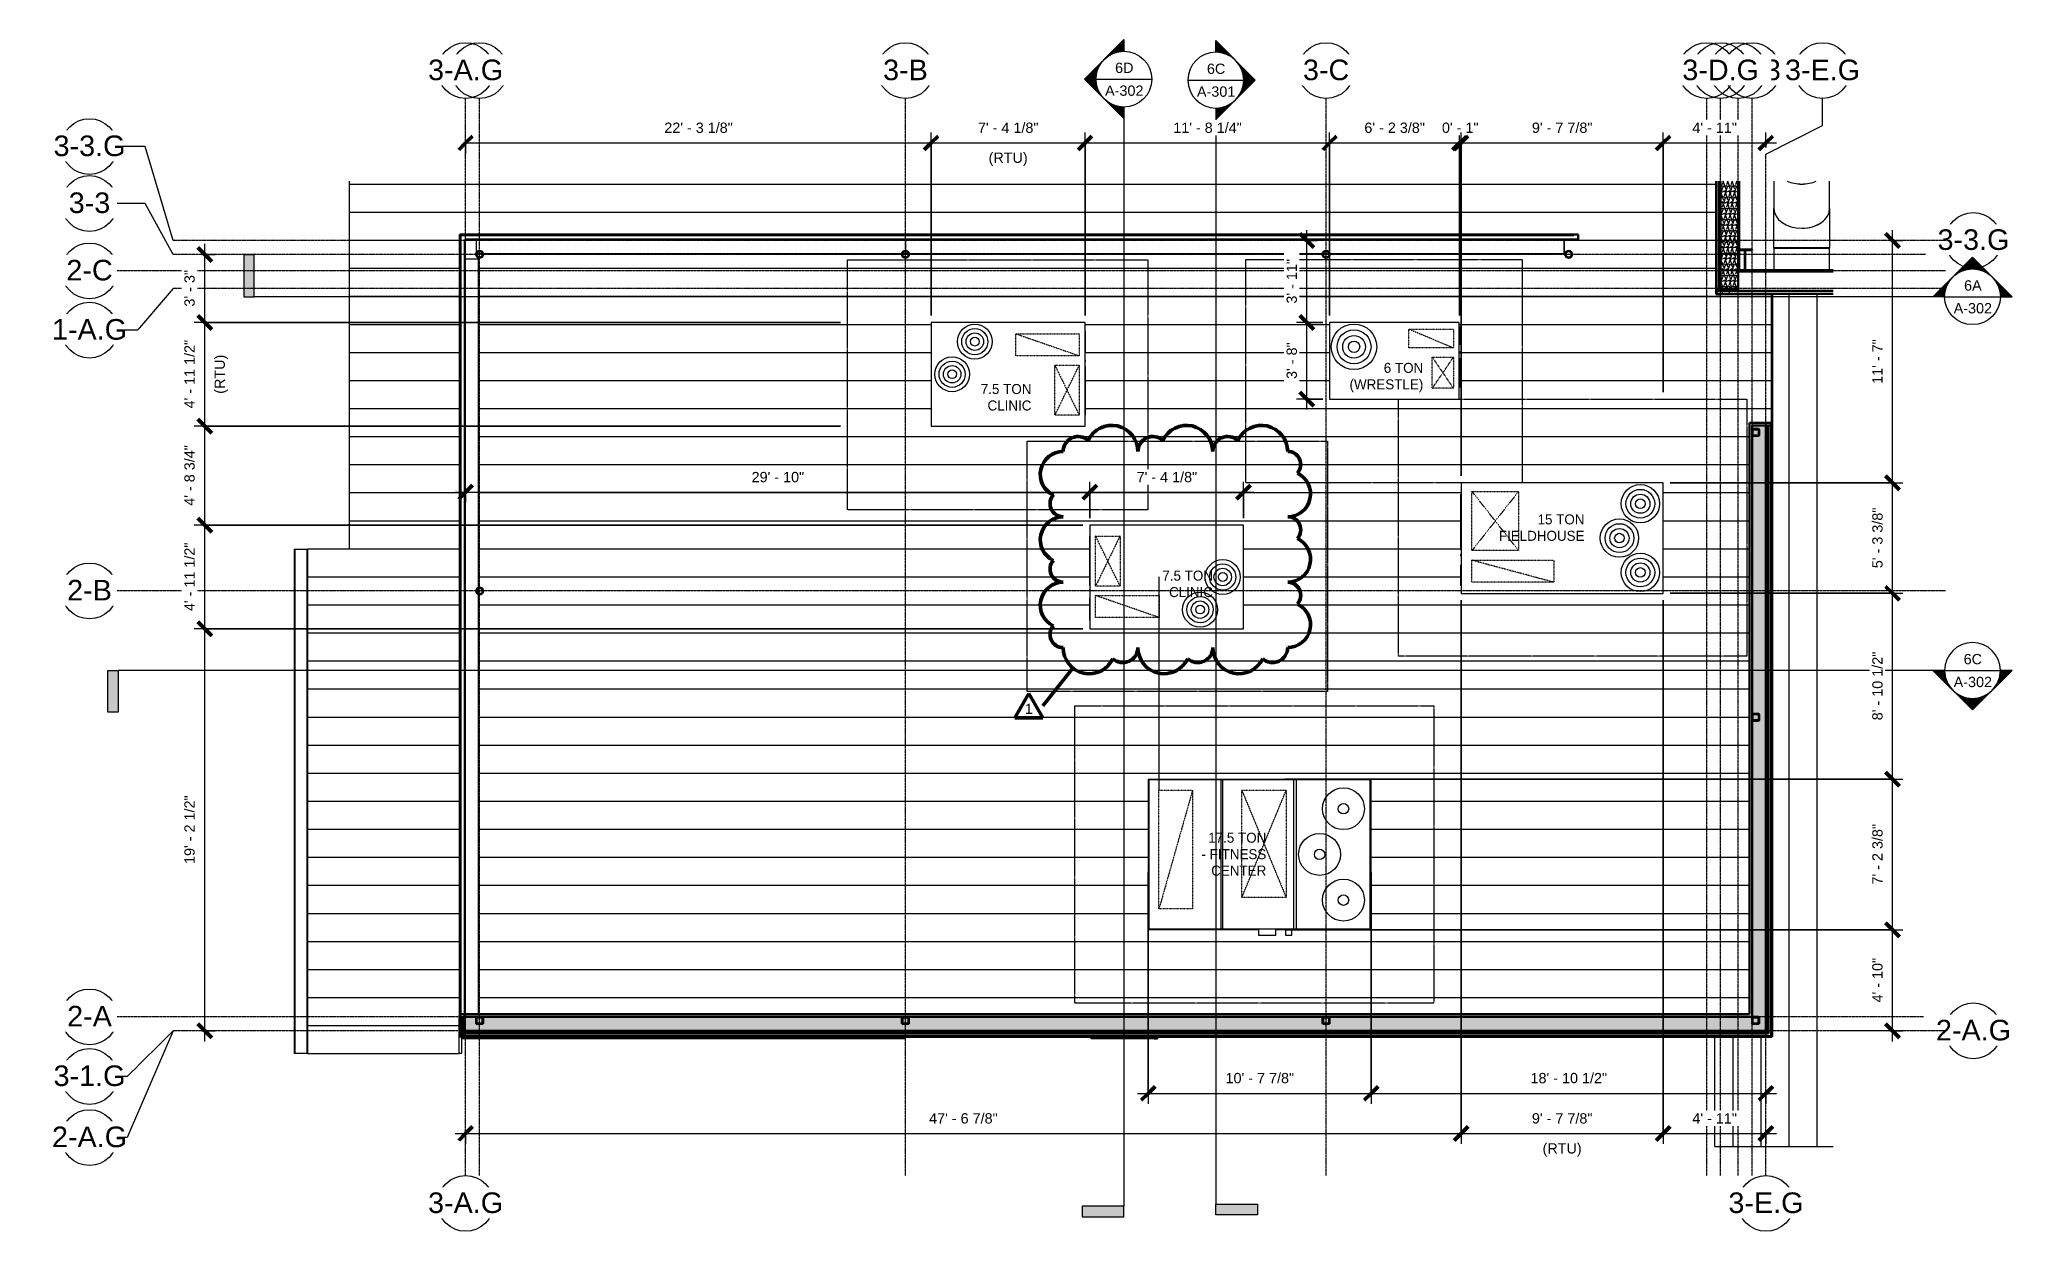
# Model space of a CAD drawing. Header units: inches. Extents: x 21290 to 29202, y -23522 to -20467.
# Drawn here: x 28065 to 29202, y -22910 to -22227 of the extents above; entities that cross this region are included whole.
import ezdxf

# ---------------------------------------------------------------- set-up
doc = ezdxf.new("R2010")
doc.units = ezdxf.units.IN
doc.header["$MEASUREMENT"] = 0
for name, pattern in [('Dash', [0.25, 0.125, -0.125]), ('Grid Line 1_2_', [0.875, 0.5, -0.125, 0.125, -0.125]), ('Hidden', [0.28125, 0.1875, -0.09375])]:
    doc.linetypes.add(name, pattern=pattern)
for name, color, linetype, lineweight in [('A-ANNO-DIMS', 211, 'Continuous', 9), ('A-ANNO-DIMS-64', 211, 'Continuous', 9), ('A-DETL', 90, 'Continuous', 9), ('A-GLAZ-CWMG', 51, 'Continuous', 9), ('A-ROOF', 132, 'Continuous', 9), ('A-ROOF-OTLN', 132, 'Continuous', 9), ('A-ROOF-PATT', 132, 'Continuous', 9), ('A-WALL', 113, 'Continuous', 9), ('A-WALL-PATT', 111, 'Continuous', 25), ('G-ANNO-REVC', 71, 'Continuous', 9), ('G-ANNO-REVC-IDEN', 71, 'Continuous', 9), ('G-ANNO-SYMB', 111, 'Continuous', 9), ('I-WALL', 2, 'Continuous', 9), ('M-EQPM', 50, 'Continuous', 9), ('M-EQPM-HDLN', 50, 'Dash', 9), ('M-EQPM-IDEN', 50, 'Continuous', 9), ('M-HVAC-DUCT', 70, 'Continuous', 9), ('S-BEAM', 12, 'Continuous', 9), ('S-COLS', 52, 'Continuous', 9), ('S-GRID', 1, 'Continuous', 9), ('S-GRID-IDEN', 1, 'Continuous', 9)]:
    doc.layers.add(name, color=color, linetype=linetype, lineweight=lineweight)
doc.styles.add('Arial_2', font='arial.ttf', dxfattribs={"height": 11.802395})
doc.styles.add('Arial_3', font='arial.ttf', dxfattribs={"height": 5.901198})
doc.styles.add('Century Gothic_1', font='GOTHIC.TTF', dxfattribs={"height": 5.748447})
doc.dimstyles.new('OD_Dimension', dxfattribs={"dimscale": 12, "dimtxt": 6, "dimasz": 0.666667, "dimexe": 0.5, "dimexo": 0.333333, "dimgap": 0.333333, "dimtad": 1, "dimdec": 3, "dimrnd": 0.125, "dimzin": 1, "dimdsep": 46, "dimlunit": 4, "dimtxsty": 'Arial_3', "dimblk1": 'OBLIQUE', "dimblk2": 'OBLIQUE', "dimsah": 1, "dimcen": 0.09, "dimdle": 0.5, "dimazin": 0, "dimtfac": 1, "dimtdec": 4, "dimtix": 1, "dimtmove": 0, "dimatfit": 3, "dimfxl": 1, "dimtvp": 1, "dimtfill": 1, "dimfrac": 2, "dimtolj": 1, "dimtzin": 0, "dimarcsym": 2})
pattern_1 = [(45, (6247.439, 0), (-6.3356768, 6.3356768), []), (45, (6247.439, 9.6), (-6.3356768, 6.3356768), [])]
pattern_2 = [(161.57, (6247.759, 0.32), (-2.560496185, -0.000537386), [0, -18.214, 2.022, 0]), (18.43, (6247.119, 0.32), (-2.560496185, 0.000537386), [0, -18.214, 2.022, 0]), (108.43, (6247.759, 0.32), (1.27922091, -6.400876726), [6.07, -14.166]), (71.57, (6247.119, 0.32), (1.27922091, 6.400876726), [6.07, -14.166])]
pattern_3 = [(0, (6247.439, 0), (0, 8), []), (90, (6247.439, 0), (-8, 5e-16), [])]
pattern_4 = [(0, (6247.439, 0), (10.24, 2.56), [0.845, -6.835, 0.845, -6.835, -40.96]), (0, (6247.439, 0), (10.24, 2.56), [-15.36, 0.845, -14.515, 0.845, -6.835, -17.92]), (0, (6247.439, 0), (10.24, 2.56), [-38.4, 0.845, -4.275, 0.845, -11.955]), (120, (6251.279, 1.28), (-7.33702503, 7.58810013), [0.845, -6.835, 0.845, -6.835, -40.96]), (120, (6251.279, 1.28), (-7.33702503, 7.58810013), [-15.36, 0.845, -14.515, 0.845, -6.835, -17.92]), (120, (6251.279, 1.28), (-7.33702503, 7.58810013), [-38.4, 0.845, -4.275, 0.845, -11.955]), (240, (6252.559, 6.4), (-2.90297497, -10.14810013), [0.845, -6.835, 0.845, -6.835, -40.96]), (240, (6252.559, 6.4), (-2.90297497, -10.14810013), [-15.36, 0.845, -14.515, 0.845, -6.835, -17.92]), (240, (6252.559, 6.4), (-2.90297497, -10.14810013), [-38.4, 0.845, -4.275, 0.845, -11.955])]

msp = doc.modelspace()

# ---------------------------------------------------------------- texts
at = {"layer": 'G-ANNO-SYMB', "char_height": 5.9012, "attachment_point": 2, "line_spacing_factor": 0.938532, "style": 'Arial_3'}
for s, insert, width in [('6D', (28686.8171, -22240.1447), 12.528), ('6C', (28739.4975, -22240.6923), 12.528), ('A-302', (28686.8171, -22253.2355), 26.208), ('A-301', (28739.4975, -22253.7831), 26.208), ('6A', (29173.4767, -22364.9109), 12.024), ('A-302', (29173.4767, -22378.0017), 26.208), ('6C', (29173.4767, -22579.1842), 12.528), ('A-302', (29173.4767, -22592.275), 26.208)]:
    msp.add_mtext(s, dxfattribs=dict(at, insert=insert, width=width))
at = {"layer": 'M-EQPM-IDEN', "char_height": 5.74845, "attachment_point": 3, "line_spacing_factor": 0.984117, "style": 'Century Gothic_1'}
for s, insert, width in [('6 TON\\P(WRESTLE)', (28858.2808, -22412.2704), 44.424), ('15 TON\\PFIELDHOUSE', (28950.7512, -22499.1401), 53.784)]:
    msp.add_mtext(s, dxfattribs=dict(at, insert=insert, width=width))

# ---------------------------------------------------------------- blocks, each defined once
blk = doc.blocks.new('Rectangular Mullion - Profile_Polycarbonate_Lower-1125103-Roof Low - Callout 7')
at = {"layer": 'A-GLAZ-CWMG', "color": 43, "lineweight": 18}
for p, q in [((22782.5, -22370.7), (22786.4, -22370.7)), ((22782.5, -22372.7), (22782.5, -22372.6)), ((22782.5, -22372.8), (22782.5, -22372.7)), ((22782.5, -22372.7), (22786.4, -22372.7)), ((22782.5, -22372.8), (22786.4, -22372.8))]:
    blk.add_line(p, q, dxfattribs=at)
at = {"layer": 'A-GLAZ-CWMG', "color": 90, "lineweight": 18}
for p, q in [((22782.5, -22372.6), (22782.5, -22371)), ((22782.5, -22371), (22786.4, -22371))]:
    blk.add_line(p, q, dxfattribs=at)
blk = doc.blocks.new('Rectangular Mullion - Profile_Polycarbonate_Upper and left-1189832-Roof Low - Callout 7')
at = {"layer": 'A-GLAZ-CWMG', "color": 250, "lineweight": 30}
for p, q in [((-3.622, 1.141125), (0, 1.141125)), ((-3.622, 0.787125), (-3.622, 1.141125)), ((-3.372, 0.787125), (-3.622, 0.787125)), ((-0.0625, 1.078625), (-3.5595, 1.078625)), ((-3.5595, 1.078625), (-3.5595, 0.849625)), ((-3.5595, 0.849625), (-3.372, 0.849625)), ((-3.372, 0.849625), (-3.372, 0.787125)), ((-0.0625, -0.922375), (-0.0625, 1.078625)), ((0, 1.141125), (0, -0.984875)), ((-2.834, -0.984875), (-2.834, -0.859875)), ((-2.834, -0.859875), (-2.7715, -0.859875)), ((0, -0.984875), (-2.834, -0.984875)), ((-2.7715, -0.859875), (-2.7715, -0.922375)), ((-2.7715, -0.922375), (-0.0625, -0.922375))]:
    blk.add_line(p, q, dxfattribs=at)
blk = doc.blocks.new('Girt_C - 8_D-1405602-Roof Low - Callout 7')
at = {"layer": 'S-BEAM', "color": 43, "lineweight": 18}
for p, q in [((22691.6, -22349.4), (22691.6, -22341.7)), ((22691.6, -22341.7), (22691.7, -22341.7)), ((22691.6, -22341.7), (22691.6, -22349.4)), ((22691.8, -22342.2), (22691.6, -22342.2)), ((22691.8, -22342.1), (22691.7, -22341.6)), ((22691.7, -22341.7), (22691.8, -22342.2)), ((22691.8, -22342.2), (22691.8, -22342.1)), ((22314, -22349.6), (22315.6, -22349.6)), ((22315.8, -22349.6), (22553.3, -22349.6)), ((22553.5, -22349.6), (22556.8, -22349.6)), ((22557, -22349.6), (22691.6, -22349.6)), ((22691.8, -22348.9), (22691.6, -22348.9)), ((22691.7, -22349.4), (22691.6, -22349.4)), ((22691.6, -22349.6), (22691.7, -22349.6)), ((22691.8, -22348.9), (22691.7, -22349.4)), ((22691.7, -22349.6), (22691.8, -22349)), ((22691.8, -22349), (22691.8, -22348.9))]:
    blk.add_line(p, q, dxfattribs=at)
for centre, major_axis, start_param, end_param in [((22691.6, -22341.7), (0, 0.188), 0, 1.570796), ((22691.6, -22341.7), (0, 0.0782), 0.053099, 1.570796), ((22691.6, -22349.4), (0, 0.0782), 1.570796, 3.104544), ((22691.6, -22349.4), (0, 0.188), 1.570796, 3.141593)]:
    blk.add_ellipse(centre, major_axis=major_axis, ratio=0.041631, start_param=start_param, end_param=end_param, dxfattribs=at)
blk = doc.blocks.new('Carrier_48TC_Standard_Efficiency_Gas_Heat_Electric_Cooling_Packaged_Rooftop_Unit_3_to_15_nominal_tons - 15 ton 48TC__16-873539-Roof Low - Callout 7')
at = {"layer": 'M-EQPM', "color": 43, "linetype": 'Hidden', "lineweight": 18}
for p, q in [((-105.9, -79.7), (-105.9, 67.7)), ((-105.9, 67.7), (93.9, 67.7)), ((93.9, 67.7), (93.9, -79.7)), ((93.9, -79.7), (-105.9, -79.7))]:
    blk.add_line(p, q, dxfattribs=at)
at = {"layer": 'M-EQPM', "color": 43, "lineweight": 18}
for p, q in [((57.9, 31.7), (-57.9, 31.7)), ((-57.9, 31.7), (-57.9, -31.7)), ((57.9, -31.7), (57.9, 31.7)), ((58.1, 27.3), (57.9, 27.3)), ((58.1, 27.3), (58.1, 15.4)), ((57.9, 15.4), (58.1, 15.4)), ((58.1, 10.3), (57.9, 10.3)), ((57.9, 9.3), (58.1, 9.3)), ((58.1, 6.7), (57.9, 6.7)), ((58.1, 10.3), (58.1, 10.3)), ((58.1, 10.3), (58.1, 9.3)), ((58.1, 9.3), (58.1, 9.3)), ((58.1, 6.7), (58.1, -25.1)), ((-57.9, -31.7), (57.9, -31.7)), ((57.9, -25.1), (58.1, -25.1))]:
    blk.add_line(p, q, dxfattribs=at)
for centre, radius in [((-44.9, 19.7), 11), ((-44.9, 19.7), 8.25), ((-44.9, 19.7), 5.5), ((-44.9, 19.7), 2.75), ((-32.9, 0), 11), ((-32.9, 0), 8.25), ((-32.9, 0), 5.5), ((-32.9, 0), 2.75), ((-44.9, -19.7), 11), ((-44.9, -19.7), 8.25), ((-44.9, -19.7), 5.5), ((-44.9, -19.7), 2.75)]:
    blk.add_circle(centre, radius, dxfattribs=at)
at = {"layer": 'M-EQPM-HDLN', "color": 43, "lineweight": 18}
for p, q in [((4.8, 25.3), (51.7, 12.7)), ((4.8, 12.7), (4.8, 25.3)), ((4.8, 25.3), (51.7, 25.3)), ((51.7, 25.3), (51.7, 12.7)), ((51.7, 12.7), (4.8, 12.7)), ((24.9, -26.8), (51.7, 7.2)), ((24.9, 7.2), (51.7, -26.8)), ((24.9, -26.8), (24.9, 7.2)), ((24.9, 7.2), (51.7, 7.2)), ((51.7, 7.2), (51.7, -26.8)), ((51.7, -26.8), (24.9, -26.8))]:
    blk.add_line(p, q, dxfattribs=at)
blk = doc.blocks.new('Carrier_48TC_Standard_Efficiency_Gas_Heat_Electric_Cooling_Packaged_Rooftop_Unit_3_to_15_nominal_tons - 7_5 ton 48TC__08-873531-Roof Low - Callout 7')
at = {"layer": 'M-EQPM', "color": 43, "linetype": 'Hidden', "lineweight": 18}
for p, q in [((-92.1, -77.8), (-92.1, 65.7)), ((-92.1, 65.7), (80.1, 65.7)), ((80.1, 65.7), (80.1, -77.8)), ((80.1, -77.8), (-92.1, -77.8))]:
    blk.add_line(p, q, dxfattribs=at)
at = {"layer": 'M-EQPM', "color": 43, "lineweight": 18}
for p, q in [((44.1, 29.7), (-44.1, 29.7)), ((-44.1, 29.7), (-44.1, -29.8)), ((44.1, -29.8), (44.1, 29.7)), ((44.2, 24.7), (44.1, 24.7)), ((44.2, 24.7), (44.2, 12.1)), ((44.1, 12.1), (44.2, 12.1)), ((44.2, 8.1), (44.1, 8.1)), ((44.1, 7.1), (44.2, 7.1)), ((44.2, 4.9), (44.1, 4.9)), ((44.2, 8.1), (44.2, 8.1)), ((44.2, 8.1), (44.2, 7.1)), ((44.2, 7.1), (44.2, 7.1)), ((44.2, 4.9), (44.2, -23.5)), ((-44.1, -29.8), (44.1, -29.8)), ((44.1, -23.5), (44.2, -23.5))]:
    blk.add_line(p, q, dxfattribs=at)
for centre, radius in [((-19.1, 18.7), 10), ((-19.1, 18.7), 7.5), ((-19.1, 18.7), 5), ((-19.1, 18.7), 2.5), ((-32.1, 0), 10), ((-32.1, 0), 7.5), ((-32.1, 0), 5), ((-32.1, 0), 2.5)]:
    blk.add_circle(centre, radius, dxfattribs=at)
at = {"layer": 'M-EQPM-HDLN', "color": 43, "lineweight": 18}
for p, q in [((4.4, 23.2), (40.8, 10.6)), ((4.4, 10.6), (4.4, 23.2)), ((4.4, 23.2), (40.8, 23.2)), ((40.8, 23.2), (40.8, 10.6)), ((40.8, 10.6), (4.4, 10.6)), ((26.8, -23.5), (40.8, 5.2)), ((26.8, 5.2), (40.8, -23.5)), ((26.8, -23.5), (26.8, 5.2)), ((26.8, 5.2), (40.8, 5.2)), ((40.8, 5.2), (40.8, -23.5)), ((40.8, -23.5), (26.8, -23.5))]:
    blk.add_line(p, q, dxfattribs=at)
blk = doc.blocks.new('Carrier_48TC_Standard_Efficiency_Gas_Heat_Electric_Cooling_Packaged_Rooftop_Unit_3_to_15_nominal_tons - 6 ton 48TC__07-1350223-Roof Low - Callout 7')
at = {"layer": 'M-EQPM', "color": 43, "linetype": 'Hidden', "lineweight": 18}
for p, q in [((-85.2, -70), (-85.2, 58)), ((-85.2, 58), (73.2, 58)), ((73.2, 58), (73.2, -70)), ((38.2, -70), (-85.2, -70))]:
    blk.add_line(p, q, dxfattribs=at)
at = {"layer": 'M-EQPM', "color": 43, "lineweight": 18}
for p, q in [((37.2, 22), (-37.2, 22)), ((-37.2, 22), (-37.2, -22)), ((37.2, -22), (37.2, 22)), ((37.3, 19.7), (37.2, 19.7)), ((37.3, 19.7), (37.3, 9.2)), ((37.2, 9.2), (37.3, 9.2)), ((37.3, 5.3), (37.2, 5.3)), ((37.2, 4.2), (37.3, 4.2)), ((37.3, 1.4), (37.2, 1.4)), ((37.3, 5.3), (37.3, 5.3)), ((37.3, 5.3), (37.3, 4.2)), ((37.3, 4.2), (37.3, 4.2)), ((37.3, 1.4), (37.3, -15.4)), ((-37.2, -22), (37.2, -22)), ((37.2, -15.4), (37.3, -15.4))]:
    blk.add_line(p, q, dxfattribs=at)
for radius in [13, 9.75, 6.5, 3.25]:
    blk.add_circle((-23.2, 8), radius, dxfattribs=at)
at = {"layer": 'M-EQPM-HDLN', "color": 43, "lineweight": 18}
for p, q in [((8.2, 18.2), (33.8, 7.4)), ((8.2, 7.4), (8.2, 18.2)), ((8.2, 18.2), (33.8, 18.2)), ((33.8, 18.2), (33.8, 7.4)), ((33.8, 7.4), (8.2, 7.4)), ((21.7, -15.8), (33.8, 2)), ((21.7, 2), (33.8, -15.8)), ((21.7, -15.8), (21.7, 2)), ((21.7, 2), (33.8, 2)), ((33.8, 2), (33.8, -15.8)), ((33.8, -15.8), (21.7, -15.8))]:
    blk.add_line(p, q, dxfattribs=at)
blk = doc.blocks.new('Rectangular Mullion - Exterior 2_ x 4_5_-1135297-Roof Low - Callout 7')
at = {"layer": 'A-GLAZ-CWMG', "color": 43, "lineweight": 18}
for p, q in [((22313.8, -22799.9), (22277.7, -22799.9)), ((22313.8, -22798.6), (22313.8, -22799.9))]:
    blk.add_line(p, q, dxfattribs=at)
blk = doc.blocks.new('Rectangular Mullion - Exterior 2_ x 4_5_-769201-Roof Low - Callout 7')
at = {"layer": 'A-GLAZ-CWMG', "color": 43, "lineweight": 18}
blk.add_line((22277.7, -22799.9), (22241.5, -22799.9), dxfattribs=at)
blk = doc.blocks.new('Girt_C - 8_D-1405603-Roof Low - Callout 7')
at = {"layer": 'S-BEAM', "color": 43, "lineweight": 18}
for p, q in [((22061.1, -22352.6), (22061.3, -22352.6)), ((22061.3, -22352.6), (22069, -22352.6)), ((22069, -22352.6), (22069.1, -22352.6)), ((22069.1, -22541.1), (22069.1, -22352.6)), ((22069.1, -22544.7), (22069.1, -22541.4)), ((22069.1, -22785.8), (22069.1, -22545))]:
    blk.add_line(p, q, dxfattribs=at)
blk = doc.blocks.new('Girt_C - 8_D-1405609-Roof Low - Callout 7')
at = {"layer": 'S-BEAM', "color": 43, "lineweight": 18}
for p, q in [((22067.9, -22341.7), (22067.9, -22341.6)), ((22067.9, -22349.2), (22067.9, -22341.7)), ((22314, -22341.6), (22314, -22341.7)), ((22314, -22341.7), (22314, -22348.1)), ((22068, -22349.6), (22071.3, -22349.6)), ((22071.6, -22349.6), (22312, -22349.6)), ((22312.2, -22349.6), (22314, -22349.6)), ((22314, -22348.3), (22314, -22349.4)), ((22314, -22349.4), (22314, -22349.6))]:
    blk.add_line(p, q, dxfattribs=at)
blk = doc.blocks.new('Girt_Z - 10_D-1732176-Roof Low - Callout 7')
at = {"layer": 'S-BEAM', "color": 43, "lineweight": 18}
for p, q in [((22845.9, -22360.1), (22791.4, -22360.1)), ((22845.9, -22360.2), (22791.4, -22360.2)), ((22845.9, -22359.6), (22799.4, -22359.6))]:
    blk.add_line(p, q, dxfattribs=at)
blk = doc.blocks.new('Rectangular Mullion - Exterior 2_ x 4_5_-1146371-Roof Low - Callout 7')
at = {"layer": 'A-GLAZ-CWMG', "color": 43, "lineweight": 18}
blk.add_line((22060.6, -22799.9), (22059.4, -22799.9), dxfattribs=at)
blk = doc.blocks.new('Rectangular Mullion - Exterior 2_ x 4_5_-1142360-Roof Low - Callout 7')
at = {"layer": 'A-GLAZ-CWMG', "color": 43, "lineweight": 18}
for p, q in [((-2, 0.2), (-2, 1.5)), ((-2, 1.5), (0, 1.5)), ((0, 1.5), (0, 0.2))]:
    blk.add_line(p, q, dxfattribs=at)
blk = doc.blocks.new('Rectangular Mullion - Exterior 2_ x 4_5_-1060761-Roof Low - Callout 7')
at = {"layer": 'A-GLAZ-CWMG', "color": 43, "lineweight": 18}
for p, q in [((22458.5, -22799.9), (22421.3, -22799.9)), ((22458.5, -22798.6), (22458.5, -22799.9))]:
    blk.add_line(p, q, dxfattribs=at)
blk = doc.blocks.new('Rectangular Mullion - Exterior 2_ x 4_5_-1140454-Roof Low - Callout 7')
at = {"layer": 'A-GLAZ-CWMG', "color": 43, "lineweight": 18}
for p, q in [((22420.3, -22799.9), (22420.3, -22798.6)), ((22421.3, -22799.9), (22420.3, -22799.9))]:
    blk.add_line(p, q, dxfattribs=at)
blk = doc.blocks.new('HSS-Hollow Structural Section - HSS1-1_2X1-1_2X1_8 - Obsolete-1396620-Roof Low - Callout 7')
at = {"layer": 'S-BEAM', "color": 43, "lineweight": 18}
for p, q in [((22058.1, -22808.3), (22057.9, -22808.3)), ((22059.1, -22808.3), (22058.1, -22808.3)), ((22059.4, -22808.3), (22059.1, -22808.3)), ((22059.4, -22808.3), (22059.4, -22798.6)), ((22059.4, -22808.3), (22059.4, -22808.3))]:
    blk.add_line(p, q, dxfattribs=at)
blk = doc.blocks.new('Round Elbow - 1_0 D-1571915-Roof Low - Callout 7')
at = {"layer": 'M-HVAC-DUCT', "color": 43, "lineweight": 18}
for start_param, end_param in [(4.168553, 4.712389), (4.712389, 5.256225)]:
    blk.add_ellipse((22827.9, -22298.4), major_axis=(16, 0), ratio=0.707107, start_param=start_param, end_param=end_param, dxfattribs=at)
blk = doc.blocks.new('Round Elbow - 1_0 D-V17-Roof Low - Callout 7')
at = {"layer": 'M-HVAC-DUCT', "color": 43, "lineweight": 18}
for p, q in [((22827.9, -22346.4), (22811.9, -22346.4)), ((22843.9, -22346.4), (22827.9, -22346.4))]:
    blk.add_line(p, q, dxfattribs=at)
at = {"layer": 'M-HVAC-DUCT', "color": 43, "lineweight": 18, "flags": 128}
for points in [[(22811.9, -22346.4), (22811.9, -22343.2), (22811.9, -22340), (22811.9, -22336.9), (22811.9, -22333.9), (22811.9, -22331), (22811.9, -22328.2), (22811.9, -22325.7), (22811.9, -22323.8)], [(22843.9, -22323.8), (22843.9, -22326.2), (22843.9, -22328.8), (22843.9, -22331.6), (22843.9, -22334.5), (22843.9, -22337.6), (22843.9, -22340.7), (22843.9, -22343.9), (22843.9, -22346.4)]]:
    blk.add_lwpolyline(points, dxfattribs=at)
at = {"layer": 'M-HVAC-DUCT', "color": 43, "lineweight": 18}
for start_param, end_param in [(3.141593, 4.712389), (4.712389, 6.283185)]:
    blk.add_ellipse((22827.9, -22323.8), major_axis=(16, 0), ratio=0.707107, start_param=start_param, end_param=end_param, dxfattribs=at)
blk = doc.blocks.new('AHU-Rooftop-Carrier 48TC 15-28 ton - TC017-1749339-Roof Low - Callout 7')
at = {"layer": 'M-EQPM', "color": 43, "linetype": 'Hidden', "lineweight": 18}
for p, q in [((-105.9, -85.2), (-105.9, 85.2)), ((-105.9, 85.2), (99.9, 85.2)), ((99.9, 85.2), (99.9, -85.2)), ((99.9, -85.2), (-105.9, -85.2))]:
    blk.add_line(p, q, dxfattribs=at)
at = {"layer": 'M-EQPM', "color": 43, "lineweight": 18}
for p, q in [((-63.9, 43.2), (63.9, 43.2)), ((-63.9, 43.2), (-63.9, -43.2)), ((-63.5, 42.5), (-63.5, -42.5)), ((-63.5, 42.5), (-63.5, -42.5)), ((63.2, 42.7), (-63.2, 42.7)), ((63.2, 42.7), (-63.2, 42.7)), ((-22.3, 42.7), (-22.3, -42.7)), ((-21.3, 42.7), (-21.3, -42.7)), ((19.4, 42.7), (19.4, -42.7)), ((20.9, 42.7), (20.9, -42.7)), ((63.5, -42.5), (63.5, 42.5)), ((63.5, -42.5), (63.5, 42.5)), ((63.9, -43.2), (63.9, 43.2)), ((-0.7, -43.2), (-63.9, -43.2)), ((-63.2, -42.7), (63.2, -42.7)), ((-63.2, -42.7), (63.2, -42.7)), ((-0.7, -42.7), (-0.7, -46.3)), ((9.3, -46.3), (9.3, -42.7)), ((14.9, -43.2), (9.3, -43.2)), ((14.9, -42.7), (14.9, -46.3)), ((18.4, -46.3), (18.4, -42.7)), ((63.9, -43.2), (18.4, -43.2)), ((-0.7, -46.3), (9.3, -46.3)), ((14.9, -46.3), (18.4, -46.3))]:
    blk.add_line(p, q, dxfattribs=at)
for centre, radius in [((48.1, 26.2), 12), ((48.1, 26.2), 3), ((34.4, 0), 12), ((34.4, 0), 3), ((48.1, -26.2), 12), ((48.1, -26.2), 3)]:
    blk.add_circle(centre, radius, dxfattribs=at)
for centre, start, end in [((-63.2, 42.5), 90, 180), ((-63.2, 42.5), 90, 180), ((63.2, 42.5), 0, 90), ((63.2, 42.5), 0, 90), ((-63.2, -42.5), 180, 270), ((-63.2, -42.5), 180, 270), ((63.2, -42.5), 270, 0), ((63.2, -42.5), 270, 0)]:
    blk.add_arc(centre, 0.25, start, end, dxfattribs=at)
at = {"layer": 'M-EQPM-HDLN', "color": 43, "lineweight": 18}
for p, q in [((-38.4, 36.9), (-57.7, -31.2)), ((-57.7, -31.2), (-57.7, 36.9)), ((-57.7, 36.9), (-38.4, 36.9)), ((-38.4, 36.9), (-38.4, -31.2)), ((-10.2, 36.9), (15.3, -24.7)), ((-10.2, -24.7), (15.3, 36.9)), ((-10.2, -24.7), (-10.2, 36.9)), ((-10.2, 36.9), (15.3, 36.9)), ((15.3, 36.9), (15.3, -24.7)), ((-38.4, -31.2), (-57.7, -31.2)), ((15.3, -24.7), (-10.2, -24.7))]:
    blk.add_line(p, q, dxfattribs=at)
blk = doc.blocks.new('Grid - Grid Head - Circle-14747-Roof Low - Callout 7')
at = {"layer": 'S-GRID-IDEN'}
blk.add_circle((0, 0), 0.25, dxfattribs=at)
blk = doc.blocks.new('Section - 3_32_ x 3_8_-18514-Roof Low - Callout 7')
at = {"layer": 'G-ANNO-SYMB'}
blk.add_hatch(color=256, dxfattribs=at).paths.add_polyline_path([(0, 0.375), (0, 0), (-0.09375, 0), (-0.09375, 0.375)], flags=0)
for p, q in [((0, 0.375), (-0.09375, 0.375)), ((-0.09375, 0.375), (-0.09375, 0)), ((0, 0), (0, 0.375)), ((-0.09375, 0), (0, 0))]:
    blk.add_line(p, q, dxfattribs=at)
blk = doc.blocks.new('Section - Section Head - Filled-1526-Roof Low - Callout 7')
at = {"layer": 'G-ANNO-SYMB'}
h = blk.add_hatch(color=256, dxfattribs=at)
edge = h.paths.add_edge_path(flags=0)
edge.add_line((-0.427, 0.177), (-0.25, 0.354))
edge.add_line((-0.25, 0.354), (-0.25, 0.25))
edge.add_arc((-0.25, 0), 0.25, 90, 135)
h = blk.add_hatch(color=256, dxfattribs=at)
edge = h.paths.add_edge_path(flags=0)
edge.add_arc((-0.25, 0), 0.25, 45, 90)
edge.add_line((-0.25, 0.25), (-0.25, 0.354))
edge.add_line((-0.25, 0.354), (-0.073, 0.177))
h = blk.add_hatch(color=256, dxfattribs=at)
edge = h.paths.add_edge_path(flags=0)
edge.add_arc((-0.25, 0), 0.25, 137.9216, 180)
edge.add_line((-0.5, 0), (-0.604, 0))
edge.add_line((-0.604, 0), (-0.436, 0.168))
h = blk.add_hatch(color=256, dxfattribs=at)
edge = h.paths.add_edge_path(flags=0)
edge.add_line((-0.064, 0.168), (0.104, 0))
edge.add_line((0.104, 0), (0, 0))
edge.add_arc((-0.25, 0), 0.25, 0, 42.0784)
for p, q in [((-0.25, 0.354), (-0.604, 0)), ((-0.25, 0.354), (-0.427, 0.177)), ((-0.25, 0.354), (0.104, 0)), ((-0.25, 0.25), (-0.25, 0.354)), ((-0.073, 0.177), (-0.25, 0.354)), ((-0.25, 0.354), (-0.25, 0.25)), ((-0.436, 0.168), (-0.604, 0)), ((-0.604, 0), (-0.5, 0)), ((0.104, 0), (-0.064, 0.168)), ((0, 0), (0.104, 0)), ((-0.5, 0), (-0.604, 0)), ((0, 0), (0.104, 0))]:
    blk.add_line(p, q, dxfattribs=at)
for start, end in [(360, 180), (90, 135), (45, 90), (137.9216, 180), (180, 360), (0, 42.0784)]:
    blk.add_arc((-0.25, 0), 0.25, start, end, dxfattribs=at)
blk = doc.blocks.new('DIMBLOCK22-Roof Low - Callout 7')
at = {"layer": 'A-ANNO-DIMS-64', "lineweight": 50}
for p, q in [((28309.1, -22286.2), (28313.1, -22282.2)), ((28576.1, -22286.2), (28580.1, -22282.2)), ((28309.1, -22286.2), (28305.1, -22290.2)), ((28576.1, -22286.2), (28572.1, -22290.2))]:
    blk.add_line(p, q, dxfattribs=at)
at = {"layer": 'A-ANNO-DIMS-64'}
for p, q in [((28309.1, -22284.5), (28309.1, -22292.2)), ((28309.1, -22286.2), (28309.1, -22284.5)), ((28576.1, -22385.1), (28576.1, -22280.2)), ((28309.1, -22286.2), (28576.1, -22286.2)), ((28576.1, -22286.2), (28576.1, -22385.1))]:
    blk.add_line(p, q, dxfattribs=at)
at = {"layer": 'A-ANNO-DIMS-64', "color": 0, "insert": (28423, -22274.5), "char_height": 5.901, "width": 46.966, "attachment_point": 1, "line_spacing_factor": 0.938532, "style": 'Arial_3', "bg_fill": 3, "box_fill_scale": 1.25, "bg_fill_color": 0, "bg_fill_transparency": 0}
blk.add_mtext('22\' - 3 1/8"', dxfattribs=at)
blk = doc.blocks.new('_Oblique')
at = {"color": 0, "linetype": 'ByBlock', "lineweight": -2}
blk.add_line((-0.5, -0.5), (0.5, 0.5), dxfattribs=at)
blk = doc.blocks.new('DIMBLOCK23-Roof Low - Callout 7')
at = {"layer": 'A-ANNO-DIMS-64'}
for p, q in [((28576.1, -22385.1), (28576.1, -22280.2)), ((28664.3, -22385.1), (28664.3, -22280.2)), ((28576.1, -22286.2), (28664.3, -22286.2)), ((28576.1, -22286.2), (28576.1, -22385.1)), ((28664.3, -22286.2), (28664.3, -22385.1))]:
    blk.add_line(p, q, dxfattribs=at)
at = {"layer": 'A-ANNO-DIMS-64', "lineweight": 50}
for p, q in [((28576.1, -22286.2), (28580.1, -22282.2)), ((28664.3, -22286.2), (28668.3, -22282.2)), ((28576.1, -22286.2), (28572.1, -22290.2)), ((28664.3, -22286.2), (28660.3, -22290.2))]:
    blk.add_line(p, q, dxfattribs=at)
at = {"layer": 'A-ANNO-DIMS-64', "color": 0, "attachment_point": 1, "line_spacing_factor": 0.938532, "style": 'Arial_3', "bg_fill": 3, "box_fill_scale": 1.25, "bg_fill_color": 0, "bg_fill_transparency": 0}
for s, insert, char_height, width in [('7\' - 4 1/8"', (28602.9, -22274.5), 5.901, 41.538), ('(RTU)', (28609, -22291.7), 5.9, 26.806)]:
    blk.add_mtext(s, dxfattribs=dict(at, insert=insert, char_height=char_height, width=width))
blk = doc.blocks.new('DIMBLOCK24-Roof Low - Callout 7')
at = {"layer": 'A-ANNO-DIMS-64'}
for p, q in [((28664.3, -22385.1), (28664.3, -22280.2)), ((28804.6, -22385.1), (28804.6, -22280.2)), ((28664.3, -22286.2), (28804.6, -22286.2)), ((28664.3, -22286.2), (28664.3, -22385.1)), ((28804.6, -22286.2), (28804.6, -22385.1))]:
    blk.add_line(p, q, dxfattribs=at)
at = {"layer": 'A-ANNO-DIMS-64', "lineweight": 50}
for p, q in [((28664.3, -22286.2), (28668.3, -22282.2)), ((28804.6, -22286.2), (28808.6, -22282.2)), ((28664.3, -22286.2), (28660.3, -22290.2)), ((28804.6, -22286.2), (28800.6, -22290.2))]:
    blk.add_line(p, q, dxfattribs=at)
at = {"layer": 'A-ANNO-DIMS-64', "color": 0, "insert": (28714.9, -22274.5), "char_height": 5.901, "width": 46.966, "attachment_point": 1, "line_spacing_factor": 0.938532, "style": 'Arial_3', "bg_fill": 3, "box_fill_scale": 1.25, "bg_fill_color": 0, "bg_fill_transparency": 0}
blk.add_mtext('11\' - 8 1/4"', dxfattribs=at)
blk = doc.blocks.new('DIMBLOCK25-Roof Low - Callout 7')
at = {"layer": 'A-ANNO-DIMS-64'}
for p, q in [((28804.6, -22385.1), (28804.6, -22280.2)), ((28879, -22385.1), (28879, -22280.2)), ((28804.6, -22286.2), (28879, -22286.2)), ((28804.6, -22286.2), (28804.6, -22385.1)), ((28879, -22286.2), (28879, -22385.1))]:
    blk.add_line(p, q, dxfattribs=at)
at = {"layer": 'A-ANNO-DIMS-64', "lineweight": 50}
for p, q in [((28804.6, -22286.2), (28808.6, -22282.2)), ((28879, -22286.2), (28883, -22282.2)), ((28804.6, -22286.2), (28800.6, -22290.2)), ((28879, -22286.2), (28875, -22290.2))]:
    blk.add_line(p, q, dxfattribs=at)
at = {"layer": 'A-ANNO-DIMS-64', "color": 0, "insert": (28824.5, -22274.5), "char_height": 5.901, "width": 41.538, "attachment_point": 1, "line_spacing_factor": 0.938532, "style": 'Arial_3', "bg_fill": 3, "box_fill_scale": 1.25, "bg_fill_color": 0, "bg_fill_transparency": 0}
blk.add_mtext('6\' - 2 3/8"', dxfattribs=at)
blk = doc.blocks.new('DIMBLOCK26-Roof Low - Callout 7')
at = {"layer": 'A-ANNO-DIMS-64'}
for p, q in [((28879, -22385.1), (28879, -22280.2)), ((28880, -22477.1), (28880, -22280.2)), ((28879, -22286.2), (28880, -22286.2)), ((28879, -22286.2), (28879, -22385.1)), ((28880, -22286.2), (28880, -22477.1))]:
    blk.add_line(p, q, dxfattribs=at)
at = {"layer": 'A-ANNO-DIMS-64', "lineweight": 50}
for p, q in [((28879, -22286.2), (28883, -22282.2)), ((28880, -22286.2), (28884, -22282.2)), ((28879, -22286.2), (28875, -22290.2)), ((28880, -22286.2), (28876, -22290.2))]:
    blk.add_line(p, q, dxfattribs=at)
at = {"layer": 'A-ANNO-DIMS-64', "color": 0, "insert": (28869, -22274.5), "char_height": 5.9, "width": 25.145, "attachment_point": 1, "line_spacing_factor": 0.938532, "style": 'Arial_3', "bg_fill": 3, "box_fill_scale": 1.25, "bg_fill_color": 0, "bg_fill_transparency": 0}
blk.add_mtext('0\' - 1"', dxfattribs=at)
blk = doc.blocks.new('DIMBLOCK27-Roof Low - Callout 7')
at = {"layer": 'A-ANNO-DIMS-64'}
for p, q in [((28880, -22477.1), (28880, -22280.2)), ((28995.8, -22429.1), (28995.8, -22280.2)), ((28880, -22286.2), (28995.8, -22286.2)), ((28880, -22286.2), (28880, -22477.1)), ((28995.8, -22286.2), (28995.8, -22429.1))]:
    blk.add_line(p, q, dxfattribs=at)
at = {"layer": 'A-ANNO-DIMS-64', "lineweight": 50}
for p, q in [((28880, -22286.2), (28884, -22282.2)), ((28995.8, -22286.2), (28999.8, -22282.2)), ((28880, -22286.2), (28876, -22290.2)), ((28995.8, -22286.2), (28991.8, -22290.2))]:
    blk.add_line(p, q, dxfattribs=at)
at = {"layer": 'A-ANNO-DIMS-64', "color": 0, "insert": (28920.6, -22274.5), "char_height": 5.901, "width": 41.538, "attachment_point": 1, "line_spacing_factor": 0.938532, "style": 'Arial_3', "bg_fill": 3, "box_fill_scale": 1.25, "bg_fill_color": 0, "bg_fill_transparency": 0}
blk.add_mtext('9\' - 7 7/8"', dxfattribs=at)
blk = doc.blocks.new('DIMBLOCK28-Roof Low - Callout 7')
at = {"layer": 'A-ANNO-DIMS-64'}
for p, q in [((28995.8, -22429.1), (28995.8, -22280.2)), ((29054.8, -22288.7), (29054.8, -22280.2)), ((28995.8, -22286.2), (29060.8, -22286.2)), ((28995.8, -22286.2), (28995.8, -22429.1)), ((29054.8, -22286.2), (29054.8, -22288.7))]:
    blk.add_line(p, q, dxfattribs=at)
at = {"layer": 'A-ANNO-DIMS-64', "lineweight": 50}
for p, q in [((28995.8, -22286.2), (28999.8, -22282.2)), ((29054.8, -22286.2), (29058.8, -22282.2)), ((28995.8, -22286.2), (28991.8, -22290.2)), ((29054.8, -22286.2), (29050.8, -22290.2))]:
    blk.add_line(p, q, dxfattribs=at)
at = {"layer": 'A-ANNO-DIMS-64', "color": 0, "insert": (29012.6, -22274.5), "char_height": 5.9, "width": 30.572, "attachment_point": 1, "line_spacing_factor": 0.938532, "style": 'Arial_3', "bg_fill": 3, "box_fill_scale": 1.25, "bg_fill_color": 0, "bg_fill_transparency": 0}
blk.add_mtext('4\' - 11"', dxfattribs=at)
blk = doc.blocks.new('DIMBLOCK29-Roof Low - Callout 7')
at = {"layer": 'A-ANNO-DIMS-64'}
for p, q in [((28663.1, -22564.8), (28153.5, -22564.8)), ((28159.5, -22801.3), (28159.5, -22564.8)), ((28159.5, -22564.8), (28663.1, -22564.8)), ((28157.8, -22795.3), (28165.5, -22795.3)), ((28159.5, -22795.3), (28157.8, -22795.3))]:
    blk.add_line(p, q, dxfattribs=at)
at = {"layer": 'A-ANNO-DIMS-64', "lineweight": 50}
for p, q in [((28159.5, -22564.8), (28155.5, -22560.8)), ((28159.5, -22564.8), (28163.5, -22568.8)), ((28159.5, -22795.3), (28155.5, -22791.3)), ((28159.5, -22795.3), (28163.5, -22799.3))]:
    blk.add_line(p, q, dxfattribs=at)
at = {"layer": 'A-ANNO-DIMS-64', "color": 0, "insert": (28147.8, -22699.6), "char_height": 5.901, "width": 46.966, "attachment_point": 1, "rotation": 90, "line_spacing_factor": 0.938532, "style": 'Arial_3', "bg_fill": 3, "box_fill_scale": 1.25, "bg_fill_color": 0, "bg_fill_transparency": 0}
blk.add_mtext('19\' - 2 1/2"', dxfattribs=at)
blk = doc.blocks.new('DIMBLOCK30-Roof Low - Callout 7')
at = {"layer": 'A-ANNO-DIMS-64', "lineweight": 50}
for p, q in [((28159.5, -22505.3), (28155.5, -22501.3)), ((28159.5, -22505.3), (28163.5, -22509.3)), ((28159.5, -22564.8), (28155.5, -22560.8)), ((28159.5, -22564.8), (28163.5, -22568.8))]:
    blk.add_line(p, q, dxfattribs=at)
at = {"layer": 'A-ANNO-DIMS-64'}
for p, q in [((28663.1, -22505.3), (28153.5, -22505.3)), ((28159.5, -22564.8), (28159.5, -22505.3)), ((28159.5, -22505.3), (28663.1, -22505.3)), ((28663.1, -22564.8), (28153.5, -22564.8)), ((28159.5, -22564.8), (28663.1, -22564.8))]:
    blk.add_line(p, q, dxfattribs=at)
at = {"layer": 'A-ANNO-DIMS-64', "color": 0, "insert": (28147.8, -22554.6), "char_height": 5.901, "width": 46.966, "attachment_point": 1, "rotation": 90, "line_spacing_factor": 0.938532, "style": 'Arial_3', "bg_fill": 3, "box_fill_scale": 1.25, "bg_fill_color": 0, "bg_fill_transparency": 0}
blk.add_mtext('4\' - 11 1/2"', dxfattribs=at)
blk = doc.blocks.new('DIMBLOCK31-Roof Low - Callout 7')
at = {"layer": 'A-ANNO-DIMS-64', "lineweight": 50}
for p, q in [((28159.5, -22448.6), (28155.5, -22444.6)), ((28159.5, -22448.6), (28163.5, -22452.6)), ((28159.5, -22505.3), (28155.5, -22501.3)), ((28159.5, -22505.3), (28163.5, -22509.3))]:
    blk.add_line(p, q, dxfattribs=at)
at = {"layer": 'A-ANNO-DIMS-64'}
for p, q in [((28524.1, -22448.6), (28153.5, -22448.6)), ((28159.5, -22505.3), (28159.5, -22448.6)), ((28159.5, -22448.6), (28524.1, -22448.6)), ((28663.1, -22505.3), (28153.5, -22505.3)), ((28159.5, -22505.3), (28663.1, -22505.3))]:
    blk.add_line(p, q, dxfattribs=at)
at = {"layer": 'A-ANNO-DIMS-64', "color": 0, "insert": (28147.8, -22494.2), "char_height": 5.901, "width": 41.538, "attachment_point": 1, "rotation": 90, "line_spacing_factor": 0.938532, "style": 'Arial_3', "bg_fill": 3, "box_fill_scale": 1.25, "bg_fill_color": 0, "bg_fill_transparency": 0}
blk.add_mtext('4\' - 8 3/4"', dxfattribs=at)
blk = doc.blocks.new('DIMBLOCK32-Roof Low - Callout 7')
at = {"layer": 'A-ANNO-DIMS-64', "lineweight": 50}
for p, q in [((28159.5, -22389.1), (28155.5, -22385.1)), ((28159.5, -22389.1), (28163.5, -22393.1)), ((28159.5, -22448.6), (28155.5, -22444.6)), ((28159.5, -22448.6), (28163.5, -22452.6))]:
    blk.add_line(p, q, dxfattribs=at)
at = {"layer": 'A-ANNO-DIMS-64'}
for p, q in [((28524.1, -22389.1), (28153.5, -22389.1)), ((28159.5, -22448.6), (28159.5, -22389.1)), ((28159.5, -22389.1), (28524.1, -22389.1)), ((28524.1, -22448.6), (28153.5, -22448.6)), ((28159.5, -22448.6), (28524.1, -22448.6))]:
    blk.add_line(p, q, dxfattribs=at)
at = {"layer": 'A-ANNO-DIMS-64', "color": 0, "attachment_point": 1, "rotation": 90, "line_spacing_factor": 0.938532, "style": 'Arial_3', "bg_fill": 3, "box_fill_scale": 1.25, "bg_fill_color": 0, "bg_fill_transparency": 0}
for s, insert, char_height, width in [('4\' - 11 1/2"', (28147.8, -22438.4), 5.901, 46.966), ('(RTU)', (28165.1, -22430), 5.9, 26.806)]:
    blk.add_mtext(s, dxfattribs=dict(at, insert=insert, char_height=char_height, width=width))
blk = doc.blocks.new('DIMBLOCK33-Roof Low - Callout 7')
at = {"layer": 'A-ANNO-DIMS-64', "lineweight": 50}
for p, q in [((28159.5, -22350.1), (28155.5, -22346.1)), ((28159.5, -22350.1), (28163.5, -22354.1)), ((28159.5, -22389.1), (28155.5, -22385.1)), ((28159.5, -22389.1), (28163.5, -22393.1))]:
    blk.add_line(p, q, dxfattribs=at)
at = {"layer": 'A-ANNO-DIMS-64'}
for p, q in [((28157.8, -22350.1), (28165.5, -22350.1)), ((28159.5, -22350.1), (28157.8, -22350.1)), ((28159.5, -22389.1), (28159.5, -22344.1)), ((28524.1, -22389.1), (28153.5, -22389.1)), ((28159.5, -22389.1), (28524.1, -22389.1))]:
    blk.add_line(p, q, dxfattribs=at)
at = {"layer": 'A-ANNO-DIMS-64', "color": 0, "insert": (28147.8, -22380), "char_height": 5.9, "width": 25.145, "attachment_point": 1, "rotation": 90, "line_spacing_factor": 0.938532, "style": 'Arial_3', "bg_fill": 3, "box_fill_scale": 1.25, "bg_fill_color": 0, "bg_fill_transparency": 0}
blk.add_mtext('3\' - 3"', dxfattribs=at)
blk = doc.blocks.new('DIMBLOCK34-Roof Low - Callout 7')
at = {"layer": 'A-ANNO-DIMS-64'}
for p, q in [((28778.9, -22737.3), (29133.4, -22737.3)), ((29127.4, -22737.3), (28778.9, -22737.3)), ((29127.4, -22801.3), (29127.4, -22737.3)), ((29127.4, -22795.3), (29097.3, -22795.3)), ((29125.8, -22795.3), (29133.4, -22795.3))]:
    blk.add_line(p, q, dxfattribs=at)
at = {"layer": 'A-ANNO-DIMS-64', "lineweight": 50}
for p, q in [((29127.4, -22737.3), (29123.4, -22733.3)), ((29127.4, -22737.3), (29131.4, -22741.3)), ((29127.4, -22795.3), (29123.4, -22791.3)), ((29127.4, -22795.3), (29131.4, -22799.3))]:
    blk.add_line(p, q, dxfattribs=at)
at = {"layer": 'A-ANNO-DIMS-64', "color": 0, "insert": (29115.8, -22779), "char_height": 5.9, "width": 30.572, "attachment_point": 1, "rotation": 90, "line_spacing_factor": 0.938532, "style": 'Arial_3', "bg_fill": 3, "box_fill_scale": 1.25, "bg_fill_color": 0, "bg_fill_transparency": 0}
blk.add_mtext('4\' - 10"', dxfattribs=at)
blk = doc.blocks.new('DIMBLOCK35-Roof Low - Callout 7')
at = {"layer": 'A-ANNO-DIMS-64', "lineweight": 50}
for p, q in [((29127.4, -22650.9), (29123.4, -22646.9)), ((29127.4, -22650.9), (29131.4, -22654.9)), ((29127.4, -22737.3), (29123.4, -22733.3)), ((29127.4, -22737.3), (29131.4, -22741.3))]:
    blk.add_line(p, q, dxfattribs=at)
at = {"layer": 'A-ANNO-DIMS-64'}
for p, q in [((28778.9, -22650.9), (29133.4, -22650.9)), ((29127.4, -22650.9), (28778.9, -22650.9)), ((29127.4, -22737.3), (29127.4, -22650.9)), ((28778.9, -22737.3), (29133.4, -22737.3)), ((29127.4, -22737.3), (28778.9, -22737.3))]:
    blk.add_line(p, q, dxfattribs=at)
at = {"layer": 'A-ANNO-DIMS-64', "color": 0, "insert": (29115.8, -22711.4), "char_height": 5.901, "width": 41.538, "attachment_point": 1, "rotation": 90, "line_spacing_factor": 0.938532, "style": 'Arial_3', "bg_fill": 3, "box_fill_scale": 1.25, "bg_fill_color": 0, "bg_fill_transparency": 0}
blk.add_mtext('7\' - 2 3/8"', dxfattribs=at)
blk = doc.blocks.new('DIMBLOCK36-Roof Low - Callout 7')
at = {"layer": 'A-ANNO-DIMS-64'}
for p, q in [((28999.8, -22544.4), (29133.4, -22544.4)), ((29127.4, -22544.4), (28999.8, -22544.4)), ((29127.4, -22650.9), (29127.4, -22544.4)), ((28778.9, -22650.9), (29133.4, -22650.9)), ((29127.4, -22650.9), (28778.9, -22650.9))]:
    blk.add_line(p, q, dxfattribs=at)
at = {"layer": 'A-ANNO-DIMS-64', "lineweight": 50}
for p, q in [((29127.4, -22544.4), (29123.4, -22540.4)), ((29127.4, -22544.4), (29131.4, -22548.4)), ((29127.4, -22650.9), (29123.4, -22646.9)), ((29127.4, -22650.9), (29131.4, -22654.9))]:
    blk.add_line(p, q, dxfattribs=at)
at = {"layer": 'A-ANNO-DIMS-64', "color": 0, "insert": (29115.8, -22617.2), "char_height": 5.901, "width": 46.966, "attachment_point": 1, "rotation": 90, "line_spacing_factor": 0.938532, "style": 'Arial_3', "bg_fill": 3, "box_fill_scale": 1.25, "bg_fill_color": 0, "bg_fill_transparency": 0}
blk.add_mtext('8\' - 10 1/2"', dxfattribs=at)
blk = doc.blocks.new('DIMBLOCK37-Roof Low - Callout 7')
at = {"layer": 'A-ANNO-DIMS-64', "lineweight": 50}
for p, q in [((29127.4, -22481.1), (29123.4, -22477.1)), ((29127.4, -22481.1), (29131.4, -22485.1)), ((29127.4, -22544.4), (29123.4, -22540.4)), ((29127.4, -22544.4), (29131.4, -22548.4))]:
    blk.add_line(p, q, dxfattribs=at)
at = {"layer": 'A-ANNO-DIMS-64'}
for p, q in [((28999.8, -22481.1), (29133.4, -22481.1)), ((29127.4, -22481.1), (28999.8, -22481.1)), ((29127.4, -22544.4), (29127.4, -22481.1)), ((28999.8, -22544.4), (29133.4, -22544.4)), ((29127.4, -22544.4), (28999.8, -22544.4))]:
    blk.add_line(p, q, dxfattribs=at)
at = {"layer": 'A-ANNO-DIMS-64', "color": 0, "insert": (29115.8, -22530), "char_height": 5.901, "width": 41.538, "attachment_point": 1, "rotation": 90, "line_spacing_factor": 0.938532, "style": 'Arial_3', "bg_fill": 3, "box_fill_scale": 1.25, "bg_fill_color": 0, "bg_fill_transparency": 0}
blk.add_mtext('5\' - 3 3/8"', dxfattribs=at)
blk = doc.blocks.new('DIMBLOCK38-Roof Low - Callout 7')
at = {"layer": 'A-ANNO-DIMS-64', "lineweight": 50}
for p, q in [((29127.4, -22342.1), (29123.4, -22338.1)), ((29127.4, -22342.1), (29131.4, -22346.1)), ((29127.4, -22481.1), (29123.4, -22477.1)), ((29127.4, -22481.1), (29131.4, -22485.1))]:
    blk.add_line(p, q, dxfattribs=at)
at = {"layer": 'A-ANNO-DIMS-64'}
for p, q in [((29125.8, -22342.1), (29133.4, -22342.1)), ((29127.4, -22342.1), (29125.8, -22342.1)), ((29127.4, -22481.1), (29127.4, -22336.1)), ((28999.8, -22481.1), (29133.4, -22481.1)), ((29127.4, -22481.1), (28999.8, -22481.1))]:
    blk.add_line(p, q, dxfattribs=at)
at = {"layer": 'A-ANNO-DIMS-64', "color": 0, "insert": (29115.8, -22424.3), "char_height": 5.9, "width": 30.572, "attachment_point": 1, "rotation": 90, "line_spacing_factor": 0.938532, "style": 'Arial_3', "bg_fill": 3, "box_fill_scale": 1.25, "bg_fill_color": 0, "bg_fill_transparency": 0}
blk.add_mtext('11\' - 7"', dxfattribs=at)
blk = doc.blocks.new('DIMBLOCK39-Roof Low - Callout 7')
at = {"layer": 'A-ANNO-DIMS-64'}
for p, q in [((28880, -22548.4), (28880, -22860.1)), ((28880, -22854.1), (28880, -22548.4)), ((28303.1, -22854.1), (28880, -22854.1)), ((28309.1, -22852.5), (28309.1, -22860.1)), ((28309.1, -22854.1), (28309.1, -22852.5))]:
    blk.add_line(p, q, dxfattribs=at)
at = {"layer": 'A-ANNO-DIMS-64', "lineweight": 50}
for p, q in [((28309.1, -22854.1), (28305.1, -22858.1)), ((28309.1, -22854.1), (28313.1, -22850.1)), ((28880, -22854.1), (28876, -22858.1)), ((28880, -22854.1), (28884, -22850.1))]:
    blk.add_line(p, q, dxfattribs=at)
at = {"layer": 'A-ANNO-DIMS-64', "color": 0, "insert": (28574.9, -22842.5), "char_height": 5.901, "width": 46.966, "attachment_point": 1, "line_spacing_factor": 0.938532, "style": 'Arial_3', "bg_fill": 3, "box_fill_scale": 1.25, "bg_fill_color": 0, "bg_fill_transparency": 0}
blk.add_mtext('47\' - 6 7/8"', dxfattribs=at)
blk = doc.blocks.new('DIMBLOCK40-Roof Low - Callout 7')
at = {"layer": 'A-ANNO-DIMS-64'}
for p, q in [((28880, -22548.4), (28880, -22860.1)), ((28880, -22854.1), (28880, -22548.4)), ((28995.8, -22548.4), (28995.8, -22860.1)), ((28995.8, -22854.1), (28995.8, -22548.4)), ((28880, -22854.1), (28995.8, -22854.1))]:
    blk.add_line(p, q, dxfattribs=at)
at = {"layer": 'A-ANNO-DIMS-64', "lineweight": 50}
for p, q in [((28880, -22854.1), (28876, -22858.1)), ((28880, -22854.1), (28884, -22850.1)), ((28995.8, -22854.1), (28991.8, -22858.1)), ((28995.8, -22854.1), (28999.8, -22850.1))]:
    blk.add_line(p, q, dxfattribs=at)
at = {"layer": 'A-ANNO-DIMS-64', "color": 0, "attachment_point": 1, "line_spacing_factor": 0.938532, "style": 'Arial_3', "bg_fill": 3, "box_fill_scale": 1.25, "bg_fill_color": 0, "bg_fill_transparency": 0}
for s, insert, char_height, width in [('9\' - 7 7/8"', (28920.6, -22842.5), 5.901, 41.538), ('(RTU)', (28926.7, -22859.7), 5.9, 26.806)]:
    blk.add_mtext(s, dxfattribs=dict(at, insert=insert, char_height=char_height, width=width))
blk = doc.blocks.new('DIMBLOCK41-Roof Low - Callout 7')
at = {"layer": 'A-ANNO-DIMS-64'}
for p, q in [((28995.8, -22548.4), (28995.8, -22860.1)), ((28995.8, -22854.1), (28995.8, -22548.4)), ((28995.8, -22854.1), (29060.8, -22854.1)), ((29054.8, -22852.5), (29054.8, -22860.1)), ((29054.8, -22854.1), (29054.8, -22852.5))]:
    blk.add_line(p, q, dxfattribs=at)
at = {"layer": 'A-ANNO-DIMS-64', "lineweight": 50}
for p, q in [((28995.8, -22854.1), (28991.8, -22858.1)), ((28995.8, -22854.1), (28999.8, -22850.1)), ((29054.8, -22854.1), (29050.8, -22858.1)), ((29054.8, -22854.1), (29058.8, -22850.1))]:
    blk.add_line(p, q, dxfattribs=at)
at = {"layer": 'A-ANNO-DIMS-64', "color": 0, "insert": (29012.6, -22842.5), "char_height": 5.9, "width": 30.572, "attachment_point": 1, "line_spacing_factor": 0.938532, "style": 'Arial_3', "bg_fill": 3, "box_fill_scale": 1.25, "bg_fill_color": 0, "bg_fill_transparency": 0}
blk.add_mtext('4\' - 11"', dxfattribs=at)
blk = doc.blocks.new('DIMBLOCK42-Roof Low - Callout 7')
at = {"layer": 'A-ANNO-DIMS-64'}
for p, q in [((28700.5, -22704.4), (28700.5, -22837.1)), ((28700.5, -22831.1), (28700.5, -22704.4)), ((28828.4, -22704.4), (28828.4, -22837.1)), ((28828.4, -22831.1), (28828.4, -22704.4)), ((28694.5, -22831.1), (28828.4, -22831.1))]:
    blk.add_line(p, q, dxfattribs=at)
at = {"layer": 'A-ANNO-DIMS-64', "lineweight": 50}
for p, q in [((28700.5, -22831.1), (28696.5, -22835.1)), ((28700.5, -22831.1), (28704.5, -22827.1)), ((28828.4, -22831.1), (28824.4, -22835.1)), ((28828.4, -22831.1), (28832.4, -22827.1))]:
    blk.add_line(p, q, dxfattribs=at)
at = {"layer": 'A-ANNO-DIMS-64', "color": 0, "insert": (28744.9, -22819.4), "char_height": 5.901, "width": 46.966, "attachment_point": 1, "line_spacing_factor": 0.938532, "style": 'Arial_3', "bg_fill": 3, "box_fill_scale": 1.25, "bg_fill_color": 0, "bg_fill_transparency": 0}
blk.add_mtext('10\' - 7 7/8"', dxfattribs=at)
blk = doc.blocks.new('DIMBLOCK43-Roof Low - Callout 7')
at = {"layer": 'A-ANNO-DIMS-64'}
for p, q in [((28828.4, -22704.4), (28828.4, -22837.1)), ((28828.4, -22831.1), (28828.4, -22704.4)), ((28828.4, -22831.1), (29060.8, -22831.1)), ((29054.8, -22829.4), (29054.8, -22837.1)), ((29054.8, -22831.1), (29054.8, -22829.4))]:
    blk.add_line(p, q, dxfattribs=at)
at = {"layer": 'A-ANNO-DIMS-64', "lineweight": 50}
for p, q in [((28828.4, -22831.1), (28824.4, -22835.1)), ((28828.4, -22831.1), (28832.4, -22827.1)), ((29054.8, -22831.1), (29050.8, -22835.1)), ((29054.8, -22831.1), (29058.8, -22827.1))]:
    blk.add_line(p, q, dxfattribs=at)
at = {"layer": 'A-ANNO-DIMS-64', "color": 0, "insert": (28919.8, -22819.4), "char_height": 5.901, "width": 52.394, "attachment_point": 1, "line_spacing_factor": 0.938532, "style": 'Arial_3', "bg_fill": 3, "box_fill_scale": 1.25, "bg_fill_color": 0, "bg_fill_transparency": 0}
blk.add_mtext('18\' - 10 1/2"', dxfattribs=at)
blk = doc.blocks.new('DIMBLOCK44-Roof Low - Callout 7')
at = {"layer": 'A-ANNO-DIMS-64'}
for p, q in [((28303.1, -22486.4), (28667.1, -22486.4)), ((28309.1, -22484.8), (28309.1, -22492.4)), ((28309.1, -22486.4), (28309.1, -22484.8)), ((28667.1, -22501.3), (28667.1, -22480.4)), ((28667.1, -22486.4), (28667.1, -22501.3))]:
    blk.add_line(p, q, dxfattribs=at)
at = {"layer": 'A-ANNO-DIMS-64', "lineweight": 50}
for p, q in [((28309.1, -22486.4), (28305.1, -22490.4)), ((28309.1, -22486.4), (28313.1, -22482.4)), ((28667.1, -22486.4), (28663.1, -22490.4)), ((28667.1, -22486.4), (28671.1, -22482.4))]:
    blk.add_line(p, q, dxfattribs=at)
at = {"layer": 'A-ANNO-DIMS-64', "color": 0, "insert": (28473.1, -22474.8), "char_height": 5.9, "width": 36, "attachment_point": 1, "line_spacing_factor": 0.938532, "style": 'Arial_3', "bg_fill": 3, "box_fill_scale": 1.25, "bg_fill_color": 0, "bg_fill_transparency": 0}
blk.add_mtext('29\' - 10"', dxfattribs=at)
blk = doc.blocks.new('DIMBLOCK45-Roof Low - Callout 7')
at = {"layer": 'A-ANNO-DIMS-64', "lineweight": 50}
for p, q in [((28667.1, -22486.4), (28663.1, -22490.4)), ((28667.1, -22486.4), (28671.1, -22482.4)), ((28755.2, -22486.4), (28751.2, -22490.4)), ((28755.2, -22486.4), (28759.2, -22482.4))]:
    blk.add_line(p, q, dxfattribs=at)
at = {"layer": 'A-ANNO-DIMS-64'}
for p, q in [((28667.1, -22501.3), (28667.1, -22480.4)), ((28667.1, -22486.4), (28761.2, -22486.4)), ((28667.1, -22486.4), (28667.1, -22501.3)), ((28755.2, -22501.3), (28755.2, -22480.4)), ((28755.2, -22486.4), (28755.2, -22501.3))]:
    blk.add_line(p, q, dxfattribs=at)
at = {"layer": 'A-ANNO-DIMS-64', "color": 0, "insert": (28693.9, -22474.8), "char_height": 5.901, "width": 41.538, "attachment_point": 1, "line_spacing_factor": 0.938532, "style": 'Arial_3', "bg_fill": 3, "box_fill_scale": 1.25, "bg_fill_color": 0, "bg_fill_transparency": 0}
blk.add_mtext('7\' - 4 1/8"', dxfattribs=at)
blk = doc.blocks.new('DIMBLOCK46-Roof Low - Callout 7')
at = {"layer": 'A-ANNO-DIMS-64', "lineweight": 50}
for p, q in [((28791.5, -22389.1), (28787.5, -22385.1)), ((28791.5, -22389.1), (28795.5, -22393.1)), ((28791.5, -22433.1), (28787.5, -22429.1)), ((28791.5, -22433.1), (28795.5, -22437.1))]:
    blk.add_line(p, q, dxfattribs=at)
at = {"layer": 'A-ANNO-DIMS-64'}
for p, q in [((28800.6, -22389.1), (28785.5, -22389.1)), ((28791.5, -22439.1), (28791.5, -22389.1)), ((28791.5, -22389.1), (28800.6, -22389.1)), ((28800.6, -22433.1), (28785.5, -22433.1)), ((28791.5, -22433.1), (28800.6, -22433.1))]:
    blk.add_line(p, q, dxfattribs=at)
at = {"layer": 'A-ANNO-DIMS-64', "color": 0, "insert": (28779.9, -22421.5), "char_height": 5.9, "width": 25.145, "attachment_point": 1, "rotation": 90, "line_spacing_factor": 0.938532, "style": 'Arial_3', "bg_fill": 3, "box_fill_scale": 1.25, "bg_fill_color": 0, "bg_fill_transparency": 0}
blk.add_mtext('3\' - 8"', dxfattribs=at)
blk = doc.blocks.new('DIMBLOCK47-Roof Low - Callout 7')
at = {"layer": 'A-ANNO-DIMS-64', "lineweight": 50}
for p, q in [((28791.5, -22342.1), (28787.5, -22338.1)), ((28791.5, -22342.1), (28795.5, -22346.1)), ((28791.5, -22389.1), (28787.5, -22385.1)), ((28791.5, -22389.1), (28795.5, -22393.1))]:
    blk.add_line(p, q, dxfattribs=at)
at = {"layer": 'A-ANNO-DIMS-64'}
for p, q in [((28789.9, -22342.1), (28797.5, -22342.1)), ((28791.5, -22342.1), (28789.9, -22342.1)), ((28791.5, -22389.1), (28791.5, -22336.1)), ((28800.6, -22389.1), (28785.5, -22389.1)), ((28791.5, -22389.1), (28800.6, -22389.1))]:
    blk.add_line(p, q, dxfattribs=at)
at = {"layer": 'A-ANNO-DIMS-64', "color": 0, "insert": (28779.9, -22378.3), "char_height": 5.9, "width": 30.572, "attachment_point": 1, "rotation": 90, "line_spacing_factor": 0.938532, "style": 'Arial_3', "bg_fill": 3, "box_fill_scale": 1.25, "bg_fill_color": 0, "bg_fill_transparency": 0}
blk.add_mtext('3\' - 11"', dxfattribs=at)
blk = doc.blocks.new('Family - ___-1746220-Roof Low - Callout 7')
at = {"layer": 'G-ANNO-REVC', "color": 20, "lineweight": 50}
for centre, radius, start, end in [((22412.9, -22463.1), 8.59, 48.1897, 180), ((22432.2, -22463.1), 15, 0, 154.7912), ((22455.8, -22463.1), 8.59, 48.1897, 180), ((22475.1, -22463.1), 15, 0, 154.7912), ((22498.7, -22463.1), 8.59, 48.1897, 180), ((22518.1, -22463.1), 15, 0, 154.7912), ((22404.3, -22476.2), 13.1, 90, 244.7912), ((22533.1, -22470.5), 7.5, 318.1897, 90), ((22533.1, -22487.4), 13.1, 270, 64.7912), ((22404.3, -22493), 7.5, 138.1897, 270), ((22404.3, -22513.7), 13.1, 90, 244.7912), ((22533.1, -22508), 7.5, 318.1897, 90), ((22533.1, -22524.9), 13.1, 270, 64.7912), ((22404.3, -22530.5), 7.5, 138.1897, 270), ((22404.3, -22551.2), 13.1, 90, 244.7912), ((22533.1, -22545.5), 7.5, 318.1897, 90), ((22533.1, -22562.4), 13.1, 270, 64.7912), ((22404.3, -22568), 7.5, 138.1897, 270), ((22419.3, -22575.5), 15, 180, 334.7912), ((22438.6, -22575.5), 8.59, 228.1897, 0), ((22462.2, -22575.5), 15, 180, 334.7912), ((22481.6, -22575.5), 8.59, 228.1897, 0), ((22505.2, -22575.5), 15, 180, 334.7912), ((22524.5, -22575.5), 8.59, 228.1897, 0)]:
    blk.add_arc(centre, radius, start, end, dxfattribs=at)
blk = doc.blocks.new('Revision Tag - Revision Tag-1733816-Roof Low - Callout 7')
at = {"layer": 'G-ANNO-REVC-IDEN', "color": 20, "lineweight": 50}
for p, q in [((0, 0.138), (-0.126, -0.08)), ((0, 0.138), (0.126, -0.08)), ((-0.126, -0.08), (0.126, -0.08))]:
    blk.add_line(p, q, dxfattribs=at)

# ---------------------------------------------------------------- hatches: boundary and pattern name
at = {"layer": 'A-ROOF-PATT'}
h = msp.add_hatch(dxfattribs=at)
h.set_pattern_fill('FP_28', color=8, style=0, pattern_type=2)
h.set_pattern_definition([(0, (6285.112, -180.953), (0, 16.082), [])])
h.paths.add_polyline_path([(28218.3288, -22808.3028), (28305.3288, -22808.3028), (28305.3288, -22786.5528), (28305.7663, -22786.5528), (28305.7663, -22338.7403), (28947.2038, -22338.7403), (28947.2038, -22341.5528), (28939.1837, -22341.5779), (28939.2008, -22342.1987), (28939.043, -22342.1987), (28939.043, -22348.908), (28939.2007, -22348.908), (28939.182, -22349.5528), (28804.4647, -22349.5528), (28804.5788, -22350.0528), (28804.357, -22350.9503), (28803.8258, -22351.6165), (28803.0239, -22352.0027), (28802.1338, -22352.0027), (28801.3245, -22351.6073), (28800.7769, -22350.9206), (28800.5788, -22350.0528), (28800.6929, -22349.5528), (28563.2147, -22349.553), (28563.3288, -22350.0528), (28563.107, -22350.9503), (28562.5758, -22351.6165), (28561.7739, -22352.0027), (28560.8838, -22352.0027), (28560.0745, -22351.6073), (28559.5269, -22350.9206), (28559.3288, -22350.0528), (28559.4429, -22349.5528), (28319.0097, -22349.5528), (28319.1238, -22350.0528), (28318.902, -22350.9503), (28318.3708, -22351.6165), (28317.5689, -22352.0027), (28316.6788, -22352.0027), (28315.8695, -22351.6073), (28315.3219, -22350.9206), (28315.1238, -22350.0528), (28315.3288, -22349.1553), (28315.3288, -22341.5528), (28308.5788, -22341.5779), (28308.6039, -22352.5528), (28316.5788, -22352.5528), (28316.5788, -22541.1294), (28316.6338, -22541.103), (28317.5239, -22541.103), (28318.3331, -22541.4983), (28318.8808, -22542.185), (28319.0788, -22543.0528), (28318.857, -22543.9503), (28318.3258, -22544.6165), (28317.5239, -22545.0027), (28316.5788, -22545.0218), (28316.5788, -22785.8028), (29045.3288, -22785.8028), (29045.3288, -22446.6778), (29058.0788, -22446.6778), (29058.0788, -22372.8038), (29029.9498, -22372.8038), (29029.9498, -22371.0318), (29029.6998, -22371.0315), (29029.6998, -22370.9693), (29029.8873, -22370.9693), (29029.8873, -22370.7403), (29026.3903, -22370.742), (29026.3903, -22372.7413), (29029.0993, -22372.7413), (29029.0993, -22372.6788), (29029.1618, -22372.6788), (29029.1618, -22372.8038), (29026.3278, -22372.8038), (29026.3278, -22370.6778), (29033.8278, -22370.6778), (29033.8278, -22370.5528), (29027.3903, -22370.5528), (29027.3903, -22370.3028), (29026.3278, -22370.3028), (29026.3278, -22308.0945), (28242.3288, -22308.0945), (28242.3288, -22519.0528), (28218.3288, -22519.0528), (28218.3288, -22802.5885)], flags=0)
h.paths.add_polyline_path([(28782.829, -22740.4591), (28779.329, -22740.4591), (28779.329, -22737.3028), (28773.7431, -22737.3028), (28773.7431, -22740.4591), (28763.7431, -22740.4591), (28763.7431, -22737.3028), (28700.4853, -22737.3028), (28700.4853, -22650.9278), (28828.3603, -22650.9278), (28828.3603, -22737.3028), (28782.829, -22737.3028)], flags=0)
h.paths.add_polyline_path([(28670.3603, -22564.8028), (28667.1103, -22564.8028), (28667.1103, -22559.8028), (28666.9853, -22559.8028), (28666.9853, -22547.1778), (28667.1103, -22547.1778), (28667.1103, -22543.1834), (28666.9853, -22543.1834), (28666.9853, -22542.1722), (28667.1103, -22542.1722), (28667.1103, -22539.9278), (28666.9853, -22539.9278), (28666.9853, -22511.5528), (28667.1103, -22511.5528), (28667.1103, -22505.3028), (28755.2353, -22505.3028), (28755.2353, -22564.8028), (28691.0176, -22564.8028)], flags=0)
h.paths.add_polyline_path([(28317.0788, -22544.8478), (28317.9763, -22544.6073), (28318.6413, -22543.9206), (28318.8738, -22543.0528), (28318.6333, -22542.1553), (28317.9422, -22541.4891), (28317.0788, -22541.2578), (28316.5788, -22541.3918), (28316.5788, -22544.7138), (28316.6338, -22544.7286)], flags=0)
h.paths.add_polyline_path([(28879.9538, -22544.4278), (28879.9538, -22540.0528), (28879.8288, -22540.0528), (28879.8288, -22528.1778), (28879.9538, -22528.1778), (28879.9538, -22523.0584), (28879.8288, -22523.0584), (28879.8288, -22522.0472), (28879.9538, -22522.0472), (28879.9538, -22519.4278), (28879.8288, -22519.4278), (28879.8288, -22487.6778), (28879.9538, -22487.6778), (28879.9538, -22481.0528), (28995.8288, -22481.0528), (28995.8288, -22544.4278), (28886.2038, -22544.4278)], flags=0)
h.paths.add_polyline_path([(28615.0348, -22448.5528), (28576.1413, -22448.5528), (28576.1413, -22389.0528), (28664.2663, -22389.0528), (28664.2663, -22394.0528), (28664.3913, -22394.0528), (28664.3913, -22406.6778), (28664.2663, -22406.6778), (28664.2663, -22410.6722), (28664.3913, -22410.6722), (28664.3913, -22411.6834), (28664.2663, -22411.6834), (28664.2663, -22413.9278), (28664.3913, -22413.9278), (28664.3913, -22442.3028), (28664.2663, -22442.3028), (28664.2663, -22448.5528), (28619.1784, -22448.5528)], flags=0)
h.paths.add_polyline_path([(28829.4656, -22433.0528), (28804.5788, -22433.0528), (28804.5788, -22389.0528), (28878.9538, -22389.0528), (28878.9538, -22391.3028), (28879.0788, -22391.3028), (28879.0788, -22401.8028), (28878.9538, -22401.8028), (28878.9538, -22405.7972), (28879.0788, -22405.7972), (28879.0788, -22406.8084), (28878.9538, -22406.8084), (28878.9538, -22409.6778), (28879.0788, -22409.6778), (28879.0788, -22426.4278), (28878.9538, -22426.4278), (28878.9538, -22433.0528), (28829.5788, -22433.0528)], flags=0)
h.paths.add_polyline_path([(28941.7038, -22352.0027), (28941.2588, -22352.0027), (28940.4495, -22351.6073), (28939.9019, -22350.9206), (28939.7038, -22350.0528), (28939.9256, -22349.1553), (28940.4568, -22348.4891), (28941.2588, -22348.103), (28942.1489, -22348.103), (28942.9581, -22348.4983), (28943.5058, -22349.185), (28943.7038, -22350.0528), (28943.482, -22350.9503), (28942.9508, -22351.6165), (28942.1489, -22352.0027)], flags=0)
h.paths.add_polyline_path([(28561.3288, -22351.8478), (28562.2263, -22351.6073), (28562.8913, -22350.9206), (28563.1238, -22350.0528), (28562.9898, -22349.5528), (28559.6678, -22349.5528), (28559.5338, -22350.0528), (28559.7743, -22350.9503), (28560.4313, -22351.6073), (28560.8838, -22351.7286)], flags=0)
h.paths.add_polyline_path([(28941.7038, -22351.8478), (28942.6013, -22351.6073), (28943.2663, -22350.9206), (28943.4988, -22350.0528), (28943.2583, -22349.1553), (28942.6013, -22348.4983), (28941.7038, -22348.2578), (28940.8063, -22348.4983), (28940.1413, -22349.185), (28939.9088, -22350.0528), (28940.1493, -22350.9503), (28940.8405, -22351.6165), (28941.2588, -22351.7286)], flags=0)
h.paths.add_polyline_path([(28317.1238, -22351.8478), (28318.0213, -22351.6073), (28318.6863, -22350.9206), (28318.9188, -22350.0528), (28318.7848, -22349.5528), (28315.4628, -22349.5528), (28315.3288, -22350.0528), (28315.5693, -22350.9503), (28316.2263, -22351.6073), (28316.6788, -22351.7286)], flags=0)
h.paths.add_polyline_path([(28802.5788, -22351.8478), (28803.4763, -22351.6073), (28804.1413, -22350.9206), (28804.3738, -22350.0528), (28804.2398, -22349.5528), (28800.9178, -22349.5528), (28800.7838, -22350.0528), (28801.0243, -22350.9503), (28801.6813, -22351.6073), (28802.1338, -22351.7286)], flags=0)
h = msp.add_hatch(dxfattribs=at)
h.set_pattern_fill('FP_27', color=8, style=0, pattern_type=2)
h.set_pattern_definition([(90, (6247.737, -40.069), (-16.082, 1e-15), [])])
h.paths.add_polyline_path([(29025.5788, -22861.6153), (29093.3169, -22861.6153), (29093.3169, -22372.8038), (29058.5788, -22372.8038), (29058.5788, -22798.6153), (29025.5788, -22798.6153), (29025.5788, -22802.5885)], flags=0)
at = {"layer": 'A-WALL-PATT', "lineweight": 9}
h = msp.add_hatch(dxfattribs=at)
h.set_pattern_fill('FP_31', color=8, style=0, pattern_type=2)
h.set_pattern_definition(pattern_3)
h.paths.add_polyline_path([(29028.8278, -22370.3028), (29028.8278, -22308.0945), (29027.8278, -22308.0945), (29027.8278, -22370.3028)], flags=0)
h = msp.add_hatch(dxfattribs=at)
h.set_pattern_fill('FP_30', color=8, style=0, pattern_type=2)
h.set_pattern_definition(pattern_2)
h.paths.add_polyline_path([(29028.8278, -22370.3028), (29038.8278, -22370.3028), (29038.8278, -22308.0945), (29028.8278, -22308.0945)], flags=0)
h = msp.add_hatch(dxfattribs=at)
h.set_pattern_fill('FP_30', color=8, style=0, pattern_type=2)
h.set_pattern_definition(pattern_2)
h.paths.add_polyline_path([(29046.8288, -22787.3028), (29054.8288, -22787.3028), (29054.8288, -22448.1778), (29046.8288, -22448.1778), (29046.8288, -22785.8028)], flags=0)
h = msp.add_hatch(dxfattribs=at)
h.set_pattern_fill('FP_32', color=8, style=0, pattern_type=2)
h.set_pattern_definition(pattern_4)
h.paths.add_polyline_path([(29055.3288, -22795.3028), (29055.3288, -22448.1778), (29054.8288, -22448.1778), (29054.8288, -22795.3028)], flags=0)
h = msp.add_hatch(dxfattribs=at)
h.set_pattern_fill('FP_31', color=8, style=0, pattern_type=2)
h.set_pattern_definition(pattern_3)
h.paths.add_polyline_path([(29055.3288, -22795.8028), (29056.3288, -22795.8028), (29056.3288, -22448.1778), (29055.3288, -22448.1778), (29055.3288, -22795.3028)], flags=0)
h = msp.add_hatch(dxfattribs=at)
h.set_pattern_fill('FP_30', color=8, style=0, pattern_type=2)
h.set_pattern_definition(pattern_2)
h.paths.add_polyline_path([(28307.5788, -22795.3028), (29054.8288, -22795.3028), (29054.8288, -22787.3028), (28307.5788, -22787.3028), (28307.5788, -22793.7583)], flags=0)
h = msp.add_hatch(dxfattribs=at)
h.set_pattern_fill('FP_32', color=8, style=0, pattern_type=2)
h.set_pattern_definition(pattern_4)
h.paths.add_polyline_path([(28307.5788, -22795.8028), (29055.3288, -22795.8028), (29055.3288, -22795.3028), (28307.5788, -22795.3028)], flags=0)
h = msp.add_hatch(dxfattribs=at)
h.set_pattern_fill('FP_31', color=8, style=0, pattern_type=2)
h.set_pattern_definition(pattern_3)
h.paths.add_polyline_path([(28307.5788, -22796.8028), (29056.3288, -22796.8028), (29056.3288, -22795.8028), (28307.5788, -22795.8028)], flags=0)
at = {"layer": 'S-COLS'}
h = msp.add_hatch(dxfattribs=at)
h.set_pattern_fill('FP_29', color=8, style=0, pattern_type=2)
h.set_pattern_definition(pattern_1)
h.paths.add_polyline_path([(28561.7739, -22352.0027), (28562.5758, -22351.6165), (28563.1308, -22350.9206), (28563.3288, -22350.0528), (28563.1308, -22349.185), (28562.5758, -22348.4891), (28561.7739, -22348.103), (28560.8838, -22348.103), (28560.0818, -22348.4891), (28559.5269, -22349.185), (28559.3288, -22350.0528), (28559.5269, -22350.9206), (28560.0818, -22351.6165), (28560.8838, -22352.0027)], flags=0)
h.paths.add_polyline_path([(28561.3288, -22351.8478), (28560.4313, -22351.6073), (28559.7743, -22350.9503), (28559.5338, -22350.0528), (28559.7743, -22349.1553), (28560.4313, -22348.4983), (28561.3288, -22348.2578), (28562.2263, -22348.4983), (28562.8833, -22349.1553), (28563.1238, -22350.0528), (28562.8833, -22350.9503), (28562.2263, -22351.6073)], flags=0)
h = msp.add_hatch(dxfattribs=at)
h.set_pattern_fill('FP_29', color=8, style=0, pattern_type=2)
h.set_pattern_definition(pattern_1)
h.paths.add_polyline_path([(28803.0239, -22352.0027), (28803.8258, -22351.6165), (28804.3808, -22350.9206), (28804.5788, -22350.0528), (28804.3808, -22349.185), (28803.8258, -22348.4891), (28803.0239, -22348.103), (28802.1338, -22348.103), (28801.3318, -22348.4891), (28800.7769, -22349.185), (28800.5788, -22350.0528), (28800.7769, -22350.9206), (28801.3318, -22351.6165), (28802.1338, -22352.0027)], flags=0)
h.paths.add_polyline_path([(28802.5788, -22351.8478), (28801.6813, -22351.6073), (28801.0243, -22350.9503), (28800.7838, -22350.0528), (28801.0243, -22349.1553), (28801.6813, -22348.4983), (28802.5788, -22348.2578), (28803.4763, -22348.4983), (28804.1333, -22349.1553), (28804.3738, -22350.0528), (28804.1333, -22350.9503), (28803.4763, -22351.6073)], flags=0)
h = msp.add_hatch(dxfattribs=at)
h.set_pattern_fill('FP_29', color=8, style=0, pattern_type=2)
h.set_pattern_definition(pattern_1)
h.paths.add_polyline_path([(28941.2588, -22352.0027), (28942.1489, -22352.0027), (28942.9508, -22351.6165), (28943.5058, -22350.9206), (28943.7038, -22350.0528), (28943.5058, -22349.185), (28942.9508, -22348.4891), (28942.1489, -22348.103), (28941.2588, -22348.103), (28940.4568, -22348.4891), (28939.9019, -22349.185), (28939.7038, -22350.0528), (28939.9019, -22350.9206), (28940.4568, -22351.6165)], flags=0)
h.paths.add_polyline_path([(28941.7038, -22351.8478), (28940.8063, -22351.6073), (28940.1493, -22350.9503), (28939.9088, -22350.0528), (28940.1493, -22349.1553), (28940.8063, -22348.4983), (28941.7038, -22348.2578), (28942.6013, -22348.4983), (28943.2583, -22349.1553), (28943.4988, -22350.0528), (28943.2583, -22350.9503), (28942.6013, -22351.6073)], flags=0)
h = msp.add_hatch(dxfattribs=at)
h.set_pattern_fill('FP_29', color=8, style=0, pattern_type=2)
h.set_pattern_definition(pattern_1)
h.paths.add_polyline_path([(29038.8288, -22359.5528), (29046.8288, -22359.5528), (29046.8288, -22359.1192), (29043.6648, -22359.1192), (29043.1759, -22358.9167), (29042.9733, -22358.4278), (29042.9733, -22348.4278), (29043.1759, -22347.9389), (29043.6648, -22347.7364), (29046.8288, -22347.7364), (29046.8288, -22347.3028), (29038.8288, -22347.3028), (29038.8288, -22347.7364), (29041.9929, -22347.7364), (29042.4818, -22347.9389), (29042.6843, -22348.4278), (29042.6843, -22358.4278), (29042.4818, -22358.9167), (29041.9929, -22359.1192), (29038.8288, -22359.1192)], flags=0)
h = msp.add_hatch(dxfattribs=at)
h.set_pattern_fill('FP_29', color=8, style=0, pattern_type=2)
h.set_pattern_definition(pattern_1)
h.paths.add_polyline_path([(29047.4198, -22454.1778), (29050.4878, -22454.1778), (29050.8173, -22454.0413), (29050.9538, -22453.7118), (29050.9538, -22450.6438), (29050.8173, -22450.3143), (29050.4878, -22450.1778), (29047.4198, -22450.1778), (29047.0903, -22450.3143), (29046.9538, -22450.6438), (29046.9538, -22453.7118), (29047.0903, -22454.0413)], flags=0)
h.paths.add_polyline_path([(29047.4198, -22453.9448), (29047.2551, -22453.8766), (29047.1868, -22453.7118), (29047.1868, -22450.6438), (29047.2551, -22450.4791), (29047.4198, -22450.4108), (29050.4878, -22450.4108), (29050.6526, -22450.4791), (29050.7208, -22450.6438), (29050.7208, -22453.7118), (29050.6526, -22453.8766), (29050.4878, -22453.9448)], flags=0)
h = msp.add_hatch(dxfattribs=at)
h.set_pattern_fill('FP_29', color=8, style=0, pattern_type=2)
h.set_pattern_definition(pattern_1)
h.paths.add_polyline_path([(29047.4198, -22617.4278), (29050.4878, -22617.4278), (29050.8173, -22617.2913), (29050.9538, -22616.9618), (29050.9538, -22613.8938), (29050.8173, -22613.5643), (29050.4878, -22613.4278), (29047.4198, -22613.4278), (29047.0903, -22613.5643), (29046.9538, -22613.8938), (29046.9538, -22616.9618), (29047.0903, -22617.2913)], flags=0)
h.paths.add_polyline_path([(29047.4198, -22617.1948), (29047.2551, -22617.1266), (29047.1868, -22616.9618), (29047.1868, -22613.8938), (29047.2551, -22613.7291), (29047.4198, -22613.6608), (29050.4878, -22613.6608), (29050.6526, -22613.7291), (29050.7208, -22613.8938), (29050.7208, -22616.9618), (29050.6526, -22617.1266), (29050.4878, -22617.1948)], flags=0)
h = msp.add_hatch(dxfattribs=at)
h.set_pattern_fill('FP_29', color=8, style=0, pattern_type=2)
h.set_pattern_definition(pattern_1)
h.paths.add_polyline_path([(28318.6128, -22791.3025), (28318.9423, -22791.166), (28319.0788, -22790.8365), (28319.0788, -22787.7685), (28318.9423, -22787.439), (28318.6128, -22787.3025), (28315.5448, -22787.3025), (28315.2153, -22787.439), (28315.0788, -22787.7685), (28315.0788, -22790.8365), (28315.2153, -22791.166), (28315.5448, -22791.3025), (28317.4539, -22791.3025)], flags=0)
h.paths.add_polyline_path([(28315.5448, -22791.0695), (28315.3801, -22791.0013), (28315.3118, -22790.8365), (28315.3118, -22787.7685), (28315.3801, -22787.6038), (28315.5448, -22787.5355), (28318.6128, -22787.5355), (28318.7776, -22787.6038), (28318.8458, -22787.7685), (28318.8458, -22790.8365), (28318.7776, -22791.0013), (28318.6128, -22791.0695), (28317.4539, -22791.0695)], flags=0)
h = msp.add_hatch(dxfattribs=at)
h.set_pattern_fill('FP_29', color=8, style=0, pattern_type=2)
h.set_pattern_definition(pattern_1)
h.paths.add_polyline_path([(28559.7948, -22791.3025), (28562.8628, -22791.3025), (28563.1923, -22791.166), (28563.3288, -22790.8365), (28563.3288, -22787.7685), (28563.1923, -22787.439), (28562.8628, -22787.3025), (28559.7948, -22787.3025), (28559.4653, -22787.439), (28559.3288, -22787.7685), (28559.3288, -22790.8365), (28559.4653, -22791.166)], flags=0)
h.paths.add_polyline_path([(28559.7948, -22791.0695), (28559.6301, -22791.0013), (28559.5618, -22790.8365), (28559.5618, -22787.7685), (28559.6301, -22787.6038), (28559.7948, -22787.5355), (28562.8628, -22787.5355), (28563.0276, -22787.6038), (28563.0958, -22787.7685), (28563.0958, -22790.8365), (28563.0276, -22791.0013), (28562.8628, -22791.0695)], flags=0)
h = msp.add_hatch(dxfattribs=at)
h.set_pattern_fill('FP_29', color=8, style=0, pattern_type=2)
h.set_pattern_definition(pattern_1)
h.paths.add_polyline_path([(28801.0448, -22791.3025), (28804.1128, -22791.3025), (28804.4423, -22791.166), (28804.5788, -22790.8365), (28804.5788, -22787.7685), (28804.4423, -22787.439), (28804.1128, -22787.3025), (28801.0448, -22787.3025), (28800.7153, -22787.439), (28800.5788, -22787.7685), (28800.5788, -22790.8365), (28800.7153, -22791.166)], flags=0)
h.paths.add_polyline_path([(28801.0448, -22791.0695), (28800.8801, -22791.0013), (28800.8118, -22790.8365), (28800.8118, -22787.7685), (28800.8801, -22787.6038), (28801.0448, -22787.5355), (28804.1128, -22787.5355), (28804.2776, -22787.6038), (28804.3458, -22787.7685), (28804.3458, -22790.8365), (28804.2776, -22791.0013), (28804.1128, -22791.0695)], flags=0)
h = msp.add_hatch(dxfattribs=at)
h.set_pattern_fill('FP_29', color=8, style=0, pattern_type=2)
h.set_pattern_definition(pattern_1)
h.paths.add_polyline_path([(29047.3104, -22791.3025), (29050.3784, -22791.3025), (29050.708, -22791.166), (29050.8444, -22790.8365), (29050.8444, -22787.7685), (29050.708, -22787.439), (29050.3784, -22787.3025), (29047.3104, -22787.3025), (29046.9809, -22787.439), (29046.8444, -22787.7685), (29046.8444, -22790.8365), (29046.9809, -22791.166)], flags=0)
h.paths.add_polyline_path([(29047.3104, -22791.0695), (29047.1457, -22791.0013), (29047.0774, -22790.8365), (29047.0774, -22787.7685), (29047.1457, -22787.6038), (29047.3104, -22787.5355), (29050.3784, -22787.5355), (29050.5432, -22787.6038), (29050.6114, -22787.7685), (29050.6114, -22790.8365), (29050.5432, -22791.0013), (29050.3784, -22791.0695), (29050.2134, -22791.0695)], flags=0)

# ---------------------------------------------------------------- linework, layer by layer
at = {"layer": 'A-DETL', "color": 43, "lineweight": 18}
msp.add_line((28706.7353, -22657.1778), (28706.7353, -22534.9766), dxfattribs=at)
at = {"layer": 'A-ROOF', "color": 43, "lineweight": 18}
for p, q in [((28242.3288, -22308.0945), (28242.3288, -22519.0528)), ((29027.3903, -22370.3028), (29027.3903, -22370.5528)), ((29033.8278, -22370.5528), (29027.3903, -22370.5528)), ((29058.0788, -22446.6778), (29058.0788, -22372.8038)), ((29058.5788, -22372.8038), (29058.5788, -22798.6153)), ((28242.3288, -22519.0528), (28218.3288, -22519.0528)), ((28218.3288, -22519.0528), (28218.3288, -22808.3028)), ((28305.3288, -22786.5528), (28305.7663, -22786.5528)), ((28305.3288, -22808.3028), (28305.3288, -22786.5528)), ((28218.3288, -22808.3028), (28305.3288, -22808.3028)), ((29025.5788, -22861.6153), (29025.5788, -22798.6153)), ((29058.5788, -22798.6153), (29058.1413, -22798.6153)), ((29025.5788, -22861.6153), (29093.3169, -22861.6153))]:
    msp.add_line(p, q, dxfattribs=at)
at = {"layer": 'A-ROOF-OTLN', "color": 43, "lineweight": 18}
for p, q in [((28210.7795, -22519.0528), (28210.7795, -22808.3028)), ((28210.7795, -22519.0528), (28218.3288, -22519.0528)), ((28211.3913, -22808.3028), (28211.3913, -22519.0528)), ((28218.2663, -22808.3028), (28218.2663, -22519.0528)), ((28218.3288, -22808.3028), (28210.7795, -22808.3028))]:
    msp.add_line(p, q, dxfattribs=at)
at = {"layer": 'A-WALL', "color": 250, "lineweight": 30}
for p, q in [((29026.3278, -22308.0945), (29026.3278, -22370.3028)), ((29027.8278, -22308.0945), (29027.8278, -22370.3028)), ((29028.8278, -22308.0945), (29028.8278, -22370.3028)), ((29038.8278, -22370.3028), (29038.8278, -22308.0945)), ((28305.7663, -22338.7403), (28305.7663, -22798.3028)), ((28947.2038, -22338.7403), (28305.7663, -22338.7403)), ((28306.0788, -22798.6153), (28306.0788, -22339.0528)), ((28944.7038, -22339.0528), (28306.0788, -22339.0528)), ((28308.5788, -22798.3028), (28308.5788, -22341.5528)), ((28308.5788, -22341.5528), (28947.2038, -22341.5528)), ((28944.7038, -22339.0528), (28944.7038, -22338.7403)), ((28947.2038, -22341.5528), (28947.2038, -22338.7403)), ((29026.3278, -22370.3028), (29038.8278, -22370.3028)), ((29093.3169, -22371.0315), (29026.3903, -22371.0315)), ((29026.3903, -22371.0315), (29026.3903, -22372.6063)), ((29026.3903, -22372.6063), (29093.3169, -22372.6063)), ((29045.3288, -22446.6778), (29045.3288, -22785.8028)), ((29058.1413, -22446.6778), (29045.3288, -22446.6778)), ((29046.8288, -22787.3028), (29046.8288, -22448.1778)), ((29057.8288, -22448.1778), (29046.8288, -22448.1778)), ((29054.8288, -22795.3028), (29054.8288, -22448.1778)), ((29055.3288, -22795.8028), (29055.3288, -22448.1778)), ((29056.3288, -22796.8028), (29056.3288, -22448.1778)), ((29057.8288, -22798.3028), (29057.8288, -22446.6778)), ((29058.1413, -22798.6153), (29058.1413, -22446.6778)), ((29045.3288, -22785.8028), (28306.0788, -22785.8028)), ((28305.7663, -22795.8028), (28306.0788, -22795.8028)), ((28307.5788, -22787.3028), (28307.5788, -22798.3028)), ((29046.8288, -22787.3028), (28307.5788, -22787.3028)), ((29054.8288, -22795.3028), (28307.5788, -22795.3028)), ((29055.3288, -22795.8028), (28307.5788, -22795.8028)), ((29056.3288, -22796.8028), (28307.5788, -22796.8028)), ((29057.8288, -22798.3028), (28305.7663, -22798.3028)), ((28306.0788, -22798.6153), (29058.1413, -22798.6153))]:
    msp.add_line(p, q, dxfattribs=at)
at = {"layer": 'A-WALL', "color": 43, "lineweight": 18}
for p, q in [((29038.8278, -22358.8028), (29042.529, -22358.8028)), ((29043.1287, -22358.8028), (29093.3169, -22358.8028)), ((29093.3169, -22372.8028), (29033.8278, -22372.8028))]:
    msp.add_line(p, q, dxfattribs=at)
at = {"layer": 'A-WALL', "color": 90, "lineweight": 18}
msp.add_line((29033.8278, -22372.8028), (29033.8278, -22370.3028), dxfattribs=at)
at = {"layer": 'G-ANNO-SYMB'}
for p, q in [((28670.6122, -22249.5908), (28702.6122, -22249.5908)), ((28723.2926, -22250.1384), (28755.2926, -22250.1384)), ((28686.6122, -22265.5908), (28686.6122, -22895.8393)), ((28739.2926, -22266.1384), (28739.2926, -22894.7379)), ((29157.2718, -22374.357), (28187.8976, -22374.357)), ((29157.2718, -22374.357), (29189.2718, -22374.357)), ((29157.2718, -22588.6303), (28109.8268, -22588.6303)), ((29157.2718, -22588.6303), (29189.2718, -22588.6303))]:
    msp.add_line(p, q, dxfattribs=at)
at = {"layer": 'I-WALL', "color": 43, "lineweight": 18}
for p, q in [((29039.5778, -22308.0945), (29039.5778, -22347.3028)), ((29039.5778, -22347.7364), (29039.5778, -22358.8028))]:
    msp.add_line(p, q, dxfattribs=at)
at = {"layer": 'M-HVAC-DUCT', "color": 43, "lineweight": 18}
for p, q in [((29059.3288, -22308.0945), (29059.3288, -22323.8029)), ((29091.3288, -22323.8029), (29091.3288, -22308.0945)), ((29059.3288, -22346.4303), (29059.3288, -22358.8028)), ((29059.3288, -22346.4303), (29091.3288, -22346.4303)), ((29091.3288, -22358.8028), (29091.3288, -22346.4303))]:
    msp.add_line(p, q, dxfattribs=at)
for centre, start_param, end_param in [((29075.3288, -22298.4277), 4.168553294, 4.71238898), ((29075.3288, -22298.4277), 4.71238898, 5.256224667), ((29075.3288, -22323.8029), 3.141592654, 4.71238898), ((29075.3288, -22323.8029), 4.71238898, 6.283185307)]:
    msp.add_ellipse(centre, major_axis=(16, 0), ratio=0.707106781, start_param=start_param, end_param=end_param, dxfattribs=at)
at = {"layer": 'S-COLS', "color": 250, "lineweight": 30}
for p, q in [((29046.8288, -22347.3028), (29038.8288, -22347.3028)), ((29038.8288, -22347.3028), (29038.8288, -22347.7364)), ((29038.8288, -22347.7364), (29041.9929, -22347.7364)), ((29042.6843, -22348.4278), (29042.6843, -22358.4278)), ((29042.9733, -22358.4278), (29042.9733, -22348.4278)), ((29043.6648, -22347.7364), (29046.8288, -22347.7364)), ((29046.8288, -22347.7364), (29046.8288, -22347.3028)), ((29041.9929, -22359.1192), (29038.8288, -22359.1192)), ((29038.8288, -22359.1192), (29038.8288, -22359.5528)), ((29038.8288, -22359.5528), (29046.8288, -22359.5528)), ((29046.8288, -22359.1192), (29043.6648, -22359.1192)), ((29046.8288, -22359.5528), (29046.8288, -22359.1192)), ((29046.9538, -22450.6438), (29046.9538, -22453.7118)), ((29047.1868, -22453.7118), (29047.1868, -22450.6438)), ((29050.4878, -22450.1778), (29047.4198, -22450.1778)), ((29047.4198, -22450.4108), (29050.4878, -22450.4108)), ((29050.4878, -22453.9448), (29047.4198, -22453.9448)), ((29047.4198, -22454.1778), (29050.4878, -22454.1778)), ((29050.7208, -22450.6438), (29050.7208, -22453.7118)), ((29050.9538, -22453.7118), (29050.9538, -22450.6438)), ((29046.9538, -22613.8938), (29046.9538, -22616.9618)), ((29047.1868, -22616.9618), (29047.1868, -22613.8938)), ((29050.4878, -22613.4278), (29047.4198, -22613.4278)), ((29047.4198, -22613.6608), (29050.4878, -22613.6608)), ((29050.7208, -22613.8938), (29050.7208, -22616.9618)), ((29050.9538, -22616.9618), (29050.9538, -22613.8938)), ((29050.4878, -22617.1948), (29047.4198, -22617.1948)), ((29047.4198, -22617.4278), (29050.4878, -22617.4278)), ((28315.0788, -22787.7685), (28315.0788, -22790.8365)), ((28315.3118, -22790.8365), (28315.3118, -22787.7685)), ((28318.6128, -22787.3025), (28315.5448, -22787.3025)), ((28315.5448, -22787.5355), (28318.6128, -22787.5355)), ((28318.6128, -22791.0695), (28315.5448, -22791.0695)), ((28315.5448, -22791.3025), (28318.6128, -22791.3025)), ((28318.8458, -22787.7685), (28318.8458, -22790.8365)), ((28319.0788, -22790.8365), (28319.0788, -22787.7685)), ((28559.3288, -22787.7685), (28559.3288, -22790.8365)), ((28559.5618, -22790.8365), (28559.5618, -22787.7685)), ((28562.8628, -22787.3025), (28559.7948, -22787.3025)), ((28559.7948, -22787.5355), (28562.8628, -22787.5355)), ((28562.8628, -22791.0695), (28559.7948, -22791.0695)), ((28559.7948, -22791.3025), (28562.8628, -22791.3025)), ((28563.0958, -22787.7685), (28563.0958, -22790.8365)), ((28563.3288, -22790.8365), (28563.3288, -22787.7685)), ((28800.5788, -22787.7685), (28800.5788, -22790.8365)), ((28800.8118, -22790.8365), (28800.8118, -22787.7685)), ((28804.1128, -22787.3025), (28801.0448, -22787.3025)), ((28801.0448, -22787.5355), (28804.1128, -22787.5355)), ((28804.1128, -22791.0695), (28801.0448, -22791.0695)), ((28801.0448, -22791.3025), (28804.1128, -22791.3025)), ((28804.3458, -22787.7685), (28804.3458, -22790.8365)), ((28804.5788, -22790.8365), (28804.5788, -22787.7685)), ((29046.8444, -22787.7685), (29046.8444, -22790.8365)), ((29047.0774, -22790.8365), (29047.0774, -22787.7685)), ((29050.3784, -22787.3025), (29047.3104, -22787.3025)), ((29047.3104, -22787.5355), (29050.3784, -22787.5355)), ((29050.3784, -22791.0695), (29047.3104, -22791.0695)), ((29047.3104, -22791.3025), (29050.3784, -22791.3025)), ((29050.6114, -22787.7685), (29050.6114, -22790.8365)), ((29050.8444, -22790.8365), (29050.8444, -22787.7685))]:
    msp.add_line(p, q, dxfattribs=at)
for centre, radius, start, end in [((28317.1238, -22350.0528), 2, 0, 180), ((28317.1238, -22350.0528), 2, 180, 0), ((28317.1238, -22350.0528), 1.795, 0, 180), ((28317.1238, -22350.0528), 1.795, 180, 0), ((28561.3288, -22350.0528), 2, 0, 180), ((28561.3288, -22350.0528), 2, 180, 0), ((28561.3288, -22350.0528), 1.795, 0, 180), ((28561.3288, -22350.0528), 1.795, 180, 0), ((28802.5788, -22350.0528), 2, 0, 180), ((28802.5788, -22350.0528), 2, 180, 0), ((28802.5788, -22350.0528), 1.795, 0, 180), ((28802.5788, -22350.0528), 1.795, 180, 0), ((28941.7038, -22350.0528), 2, 0, 180), ((28941.7038, -22350.0528), 2, 180, 0), ((28941.7038, -22350.0528), 1.795, 0, 180), ((28941.7038, -22350.0528), 1.795, 180, 0), ((29041.9929, -22348.4278), 0.6914, 0, 90), ((29043.6648, -22348.4278), 0.6914, 90, 180), ((29041.9929, -22358.4278), 0.6914, 270, 0), ((29043.6648, -22358.4278), 0.6914, 180, 270), ((29047.4198, -22450.6438), 0.466, 90, 180), ((29047.4198, -22453.7118), 0.466, 180, 270), ((29047.4198, -22450.6438), 0.233, 90, 180), ((29047.4198, -22453.7118), 0.233, 180, 270), ((29050.4878, -22450.6438), 0.466, 0, 90), ((29050.4878, -22450.6438), 0.233, 0, 90), ((29050.4878, -22453.7118), 0.466, 270, 0), ((29050.4878, -22453.7118), 0.233, 270, 0), ((28317.0788, -22543.0528), 2, 0, 180), ((28317.0788, -22543.0528), 2, 180, 0), ((28317.0788, -22543.0528), 1.795, 0, 180), ((28317.0788, -22543.0528), 1.795, 180, 0), ((29047.4198, -22613.8938), 0.466, 90, 180), ((29047.4198, -22613.8938), 0.233, 90, 180), ((29050.4878, -22613.8938), 0.466, 0, 90), ((29050.4878, -22613.8938), 0.233, 0, 90), ((29047.4198, -22616.9618), 0.466, 180, 270), ((29047.4198, -22616.9618), 0.233, 180, 270), ((29050.4878, -22616.9618), 0.466, 270, 0), ((29050.4878, -22616.9618), 0.233, 270, 0), ((28315.5448, -22787.7685), 0.466, 90, 180), ((28315.5448, -22790.8365), 0.466, 180, 270), ((28315.5448, -22787.7685), 0.233, 90, 180), ((28315.5448, -22790.8365), 0.233, 180, 270), ((28318.6128, -22787.7685), 0.466, 0, 90), ((28318.6128, -22787.7685), 0.233, 0, 90), ((28318.6128, -22790.8365), 0.466, 270, 0), ((28318.6128, -22790.8365), 0.233, 270, 0), ((28559.7948, -22787.7685), 0.466, 90, 180), ((28559.7948, -22790.8365), 0.466, 180, 270), ((28559.7948, -22787.7685), 0.233, 90, 180), ((28559.7948, -22790.8365), 0.233, 180, 270), ((28562.8628, -22787.7685), 0.466, 0, 90), ((28562.8628, -22787.7685), 0.233, 0, 90), ((28562.8628, -22790.8365), 0.466, 270, 0), ((28562.8628, -22790.8365), 0.233, 270, 0), ((28801.0448, -22787.7685), 0.466, 90, 180), ((28801.0448, -22790.8365), 0.466, 180, 270), ((28801.0448, -22787.7685), 0.233, 90, 180), ((28801.0448, -22790.8365), 0.233, 180, 270), ((28804.1128, -22787.7685), 0.466, 0, 90), ((28804.1128, -22787.7685), 0.233, 0, 90), ((28804.1128, -22790.8365), 0.466, 270, 0), ((28804.1128, -22790.8365), 0.233, 270, 0), ((29047.3104, -22787.7685), 0.466, 90, 180), ((29047.3104, -22790.8365), 0.466, 180, 270), ((29047.3104, -22787.7685), 0.233, 90, 180), ((29047.3104, -22790.8365), 0.233, 180, 270), ((29050.3784, -22787.7685), 0.466, 0, 90), ((29050.3784, -22787.7685), 0.233, 0, 90), ((29050.3784, -22790.8365), 0.466, 270, 0), ((29050.3784, -22790.8365), 0.233, 270, 0)]:
    msp.add_arc(centre, radius, start, end, dxfattribs=at)
at = {"layer": 'S-GRID', "linetype": 'Grid Line 1_2_'}
for p, q in [((28309.0788, -22878.2166), (28309.0788, -22260.6758)), ((28317.0788, -22878.2166), (28317.0788, -22260.6758)), ((28561.3288, -22878.2166), (28561.3288, -22260.6758)), ((28802.5788, -22878.2166), (28802.5788, -22260.6758)), ((29020.8288, -22878.2166), (29020.8288, -22260.6758)), ((29028.8288, -22878.2166), (29028.8288, -22260.6758)), ((29028.8288, -22878.2166), (29028.8288, -22260.6758)), ((29038.8288, -22878.2166), (29038.8288, -22260.6758)), ((29046.8288, -22878.2166), (29046.8288, -22260.6758)), ((29046.8288, -22878.2166), (29046.8288, -22260.6758)), ((29054.8288, -22878.2166), (29054.8288, -22292.6758)), ((29157.7718, -22350.0528), (28141.3268, -22350.0528)), ((29157.7718, -22369.5528), (28141.3268, -22369.5528)), ((29157.7718, -22795.3028), (28141.3268, -22795.3028))]:
    msp.add_line(p, q, dxfattribs=at)
at = {"layer": 'S-GRID'}
for p, q in [((29087.2568, -22276.1282), (29087.2568, -22260.6758)), ((29054.8288, -22292.6758), (29087.2568, -22276.1282)), ((28141.3268, -22350.0528), (28125.3268, -22320.9104))]:
    msp.add_line(p, q, dxfattribs=at)

# ---------------------------------------------------------------- block references
at = {"layer": 'A-GLAZ-CWMG', "color": 43, "lineweight": 18, "extrusion": (0, 0, -1)}
msp.add_blockref('Rectangular Mullion - Profile_Polycarbonate_Upper and left-1189832-Roof Low - Callout 7', (-29026.3278, -22371.8189), dxfattribs=at)
at = {"layer": 'A-GLAZ-CWMG', "color": 43, "lineweight": 18}
for name, p in [('Rectangular Mullion - Profile_Polycarbonate_Lower-1125103-Roof Low - Callout 7', (6247.4386, 0)), ('Rectangular Mullion - Exterior 2_ x 4_5_-1146371-Roof Low - Callout 7', (6247.4386, 0)), ('Rectangular Mullion - Exterior 2_ x 4_5_-769201-Roof Low - Callout 7', (6066.5011, 0)), ('Rectangular Mullion - Exterior 2_ x 4_5_-769201-Roof Low - Callout 7', (6102.6886, 0)), ('Rectangular Mullion - Exterior 2_ x 4_5_-769201-Roof Low - Callout 7', (6138.8761, 0)), ('Rectangular Mullion - Exterior 2_ x 4_5_-769201-Roof Low - Callout 7', (6175.0636, 0)), ('Rectangular Mullion - Exterior 2_ x 4_5_-769201-Roof Low - Callout 7', (6211.2511, 0)), ('Rectangular Mullion - Exterior 2_ x 4_5_-769201-Roof Low - Callout 7', (6247.4386, 0)), ('Rectangular Mullion - Exterior 2_ x 4_5_-1135297-Roof Low - Callout 7', (6247.4386, 0)), ('Rectangular Mullion - Exterior 2_ x 4_5_-1140454-Roof Low - Callout 7', (6247.4386, 0)), ('Rectangular Mullion - Exterior 2_ x 4_5_-1060761-Roof Low - Callout 7', (6247.4386, 0))]:
    msp.add_blockref(name, p, dxfattribs=at)
at = {"layer": 'A-GLAZ-CWMG', "color": 43, "lineweight": 18, "extrusion": (0, 0, -1), "rotation": 180}
msp.add_blockref('Rectangular Mullion - Exterior 2_ x 4_5_-1142360-Roof Low - Callout 7', (-28705.9538, -22798.4278), dxfattribs=at)
at = {"layer": 'G-ANNO-SYMB', "extrusion": (0, 0, -1), "xscale": 63.99999999999997, "yscale": 63.99999999999997, "zscale": 63.99999999999997}
for name, p, rotation in [('Section - Section Head - Filled-1526-Roof Low - Callout 7', (-28686.6122, -22265.5908), 270.0000000000003), ('Section - 3_32_ x 3_8_-18514-Roof Low - Callout 7', (-28109.8268, -22588.6303), 180), ('Section - 3_32_ x 3_8_-18514-Roof Low - Callout 7', (-28739.2926, -22894.7379), 90.00000000000053)]:
    msp.add_blockref(name, p, dxfattribs=dict(at, rotation=rotation))
at = {"layer": 'G-ANNO-SYMB', "xscale": 63.99999999999997, "yscale": 63.99999999999997, "zscale": 63.99999999999997}
for name, p, rotation in [('Section - Section Head - Filled-1526-Roof Low - Callout 7', (28739.2926, -22266.1384), 269.9999999999996), ('Section - Section Head - Filled-1526-Roof Low - Callout 7', (29157.2718, -22588.6303), 180), ('Section - 3_32_ x 3_8_-18514-Roof Low - Callout 7', (28686.6122, -22895.8393), 89.99999999999947)]:
    msp.add_blockref(name, p, dxfattribs=dict(at, rotation=rotation))
msp.add_blockref('Section - 3_32_ x 3_8_-18514-Roof Low - Callout 7', (28187.8976, -22374.357), dxfattribs=at)
at = {"layer": 'M-EQPM', "color": 43, "lineweight": 18}
for name, p in [('Carrier_48TC_Standard_Efficiency_Gas_Heat_Electric_Cooling_Packaged_Rooftop_Unit_3_to_15_nominal_tons - 7_5 ton 48TC__08-873531-Roof Low - Callout 7', (28620.2038, -22418.8028)), ('Carrier_48TC_Standard_Efficiency_Gas_Heat_Electric_Cooling_Packaged_Rooftop_Unit_3_to_15_nominal_tons - 6 ton 48TC__07-1350223-Roof Low - Callout 7', (28841.7663, -22411.0528)), ('AHU-Rooftop-Carrier 48TC 15-28 ton - TC017-1749339-Roof Low - Callout 7', (28764.4228, -22694.1153))]:
    msp.add_blockref(name, p, dxfattribs=at)
at = {"layer": 'M-EQPM', "color": 43, "lineweight": 18, "rotation": 180}
for name, p in [('Carrier_48TC_Standard_Efficiency_Gas_Heat_Electric_Cooling_Packaged_Rooftop_Unit_3_to_15_nominal_tons - 15 ton 48TC__16-873539-Roof Low - Callout 7', (28937.8913, -22512.7403)), ('Carrier_48TC_Standard_Efficiency_Gas_Heat_Electric_Cooling_Packaged_Rooftop_Unit_3_to_15_nominal_tons - 7_5 ton 48TC__08-873531-Roof Low - Callout 7', (28711.1728, -22535.0528))]:
    msp.add_blockref(name, p, dxfattribs=at)
at = {"layer": 'M-HVAC-DUCT', "color": 43, "lineweight": 18}
for name in ['Round Elbow - 1_0 D-1571915-Roof Low - Callout 7', 'Round Elbow - 1_0 D-V17-Roof Low - Callout 7']:
    msp.add_blockref(name, (6247.4386, 0), dxfattribs=at)
at = {"layer": 'S-BEAM', "color": 43, "lineweight": 18}
for name in ['Girt_C - 8_D-1405609-Roof Low - Callout 7', 'Girt_C - 8_D-1405602-Roof Low - Callout 7', 'Girt_C - 8_D-1405603-Roof Low - Callout 7', 'Girt_Z - 10_D-1732176-Roof Low - Callout 7', 'HSS-Hollow Structural Section - HSS1-1_2X1-1_2X1_8 - Obsolete-1396620-Roof Low - Callout 7']:
    msp.add_blockref(name, (6247.4386, 0), dxfattribs=at)
at = {"layer": 'S-GRID-IDEN', "xscale": 63.99999999999997, "yscale": 63.99999999999997, "zscale": 63.99999999999997}
for p in [(28317.0788, -22244.6758), (28561.3288, -22244.6758), (28802.5788, -22244.6758), (29087.2568, -22244.6758), (28309.0788, -22894.2166), (29054.8288, -22894.2166)]:
    msp.add_blockref('Grid - Grid Head - Circle-14747-Roof Low - Callout 7', p, dxfattribs=at)
at = {"layer": 'S-GRID-IDEN', "xscale": 63.99999999999997, "yscale": 63.99999999999997, "zscale": 63.99999999999997, "rotation": 89.99999999999972}
for p in [(28093.3268, -22288.2684), (28093.3268, -22320.9104), (29173.7718, -22342.0528), (28093.3268, -22359.5528), (28093.3268, -22393.5276), (28093.3268, -22543.0528), (28093.3268, -22787.3028), (29173.7718, -22795.3028), (28093.3268, -22821.468), (28093.3268, -22856.5144)]:
    msp.add_blockref('Grid - Grid Head - Circle-14747-Roof Low - Callout 7', p, dxfattribs=at)

msp.set_redraw_order([(e.dxf.handle, doc.entitydb.next_handle()) for e in msp.query("TEXT MTEXT ATTDEF DIMENSION ARC_DIMENSION")])  # texts and dimensions are drawn at this point

# ---------------------------------------------------------------- next in the draw order: texts
at = {"layer": 'S-GRID-IDEN', "char_height": 11.8024, "attachment_point": 2, "line_spacing_factor": 0.938532, "style": 'Arial_2', "bg_fill": 3, "box_fill_scale": 1.25, "bg_fill_color": 0, "bg_fill_transparency": 0}
for s, insert, width in [('3-A', (28317.0757, -22238.3845), 30.528), ('3-B', (28561.3257, -22238.3845), 30.528), ('3-C', (28802.5757, -22238.3845), 31.536), ('3-E.G', (29087.2537, -22238.3845), 51.264), ('3-3.G', (28093.3918, -22281.9153), 49.104), ('3-3', (28093.3918, -22314.5573), 28.368), ('3-3.G', (29173.8368, -22335.6996), 49.104), ('1-A', (28093.3918, -22353.1996), 30.528), ('1-A.G', (28093.3918, -22387.1744), 51.264), ('3-2', (28093.3918, -22536.6996), 28.368), ('3-1', (28093.3918, -22780.9496), 28.368), ('3-1.G', (28093.3918, -22815.1148), 49.104), ('2-A.G', (28093.3918, -22850.1612), 51.264), ('3-A.G', (28309.0757, -22887.9254), 51.264), ('3-E.G', (29054.8257, -22887.9254), 51.264)]:
    msp.add_mtext(s, dxfattribs=dict(at, insert=insert, width=width))

# ---------------------------------------------------------------- next in the draw order: linework, layer by layer
at = {"layer": 'S-GRID'}
for p, q in [((28125.3268, -22288.2684), (28109.3268, -22288.2684)), ((28141.3268, -22342.0528), (28125.3268, -22288.2684)), ((28125.3268, -22320.9104), (28109.3268, -22320.9104)), ((28141.3268, -22369.5528), (28120.946, -22393.5276)), ((28120.946, -22393.5276), (28109.3268, -22393.5276)), ((28141.3268, -22795.3028), (28114.9224, -22821.468)), ((28114.9224, -22821.468), (28109.3268, -22821.468)), ((28114.9224, -22856.5144), (28109.3268, -22856.5144))]:
    msp.add_line(p, q, dxfattribs=at)
at = {"layer": 'S-GRID', "linetype": 'Grid Line 1_2_'}
for p, q in [((29157.7718, -22342.0528), (28141.3268, -22342.0528)), ((29157.7718, -22359.5528), (28109.3268, -22359.5528)), ((29157.7718, -22543.0528), (28109.3268, -22543.0528)), ((29157.7718, -22787.3028), (28109.3268, -22787.3028))]:
    msp.add_line(p, q, dxfattribs=at)

# ---------------------------------------------------------------- next in the draw order: block references
at = {"layer": 'G-ANNO-SYMB', "extrusion": (0, 0, -1), "xscale": 63.99999999999997, "yscale": 63.99999999999997, "zscale": 63.99999999999997}
msp.add_blockref('Section - Section Head - Filled-1526-Roof Low - Callout 7', (-29157.2718, -22374.357), dxfattribs=at)
at = {"layer": 'S-GRID-IDEN', "xscale": 63.99999999999997, "yscale": 63.99999999999997, "zscale": 63.99999999999997}
for p in [(28309.0788, -22244.6758), (29046.8288, -22244.6758)]:
    msp.add_blockref('Grid - Grid Head - Circle-14747-Roof Low - Callout 7', p, dxfattribs=at)
at = {"layer": 'S-GRID-IDEN', "xscale": 63.99999999999997, "yscale": 63.99999999999997, "zscale": 63.99999999999997, "rotation": 89.99999999999972}
for p in [(28093.3268, -22359.5528), (28093.3268, -22543.0528), (28093.3268, -22787.3028)]:
    msp.add_blockref('Grid - Grid Head - Circle-14747-Roof Low - Callout 7', p, dxfattribs=at)

# ---------------------------------------------------------------- next in the draw order: texts
at = {"layer": 'S-GRID-IDEN', "char_height": 11.8024, "attachment_point": 2, "line_spacing_factor": 0.938532, "style": 'Arial_2', "bg_fill": 3, "box_fill_scale": 1.25, "bg_fill_color": 0, "bg_fill_transparency": 0}
for s, insert, width in [('3-A.G', (28309.0757, -22238.3845), 51.264), ('3-E', (29046.8257, -22238.3845), 30.528), ('2-C', (28093.3918, -22353.1996), 31.536), ('2-B', (28093.3918, -22536.6996), 30.528), ('2-A', (28093.3918, -22780.9496), 30.528)]:
    msp.add_mtext(s, dxfattribs=dict(at, insert=insert, width=width))

# ---------------------------------------------------------------- next in the draw order: linework, layer by layer
at = {"layer": 'S-GRID', "linetype": 'Grid Line 1_2_'}
for p, q in [((29157.7718, -22359.5528), (28109.3268, -22359.5528)), ((29157.7718, -22543.0528), (28109.3268, -22543.0528)), ((29157.7718, -22787.3028), (28109.3268, -22787.3028))]:
    msp.add_line(p, q, dxfattribs=at)
at = {"layer": 'S-GRID'}
msp.add_line((28141.3268, -22795.3028), (28114.9224, -22856.5144), dxfattribs=at)

# ---------------------------------------------------------------- next in the draw order: block references
at = {"layer": 'S-GRID-IDEN', "xscale": 63.99999999999997, "yscale": 63.99999999999997, "zscale": 63.99999999999997}
msp.add_blockref('Grid - Grid Head - Circle-14747-Roof Low - Callout 7', (29038.8288, -22244.6758), dxfattribs=at)

# ---------------------------------------------------------------- next in the draw order: texts
at = {"layer": 'S-GRID-IDEN', "char_height": 11.8024, "attachment_point": 2, "line_spacing_factor": 0.938532, "style": 'Arial_2', "bg_fill": 3, "box_fill_scale": 1.25, "bg_fill_color": 0, "bg_fill_transparency": 0}
for s, insert, width in [('1-13', (29038.8257, -22238.3845), 39.312), ('2-A.G', (29173.8368, -22788.9496), 51.264)]:
    msp.add_mtext(s, dxfattribs=dict(at, insert=insert, width=width))

# ---------------------------------------------------------------- next in the draw order: dimensions: what is measured, and where the dimension line sits
at = {"layer": 'A-ANNO-DIMS'}
dim = msp.add_linear_dim(base=(28576.1413182685, -22286.1675946185), p1=(28309.0788182684, -22280.510740369), p2=(28576.1413182685, -22389.0528103972), dimstyle='OD_Dimension', override={"dimpost": '<>', "dimfxl": 288.277227}, dxfattribs=at)
dim.commit()
dim.dimension.update_dxf_attribs({"geometry": 'DIMBLOCK22-Roof Low - Callout 7', "text_midpoint": (28442.6100682684, -22279.1143487732)})

# ---------------------------------------------------------------- next in the draw order: linework, layer by layer
at = {"layer": 'S-GRID', "linetype": 'Grid Line 1_2_'}
msp.add_line((29157.7718, -22795.3028), (28141.3268, -22795.3028), dxfattribs=at)

# ---------------------------------------------------------------- next in the draw order: block references
at = {"layer": 'S-GRID-IDEN', "xscale": 63.99999999999997, "yscale": 63.99999999999997, "zscale": 63.99999999999997}
msp.add_blockref('Grid - Grid Head - Circle-14747-Roof Low - Callout 7', (29028.8288, -22244.6758), dxfattribs=at)

# ---------------------------------------------------------------- next in the draw order: dimensions: what is measured, and where the dimension line sits
at = {"layer": 'A-ANNO-DIMS'}
dim = msp.add_linear_dim(base=(28664.2663, -22286.1676), p1=(28576.1413, -22389.0528), p2=(28664.2663, -22389.0528), text='<>\\X(RTU)', dimstyle='OD_Dimension', override={"dimpost": '<>', "dimfxl": 88.125}, dxfattribs=at)
dim.commit()
dim.dimension.update_dxf_attribs({"geometry": 'DIMBLOCK23-Roof Low - Callout 7', "text_midpoint": (28620.2038, -22286.1676)})

# ---------------------------------------------------------------- next in the draw order: texts
at = {"layer": 'S-GRID-IDEN', "insert": (29028.8257, -22238.3845), "char_height": 11.8024, "width": 60.048, "attachment_point": 2, "line_spacing_factor": 0.938532, "style": 'Arial_2', "bg_fill": 3, "box_fill_scale": 1.25, "bg_fill_color": 0, "bg_fill_transparency": 0}
msp.add_mtext('1-13.G', dxfattribs=at)

# ---------------------------------------------------------------- next in the draw order: dimensions: what is measured, and where the dimension line sits
at = {"layer": 'A-ANNO-DIMS'}
dim = msp.add_linear_dim(base=(28804.5788182683, -22286.1675946185), p1=(28664.2663182685, -22389.0528103972), p2=(28804.5788182683, -22389.0528103972), dimstyle='OD_Dimension', override={"dimpost": '<>', "dimfxl": 140.3125}, dxfattribs=at)
dim.commit()
dim.dimension.update_dxf_attribs({"geometry": 'DIMBLOCK24-Roof Low - Callout 7', "text_midpoint": (28734.4225682684, -22279.11636146)})
for base, p1, p2, override, picture, middle in [((28159.481, -22564.8028), (28153.8241, -22795.3028), (28667.1103, -22564.8028), {"dimpost": '<>', "dimfxl": 562.665938}, 'DIMBLOCK29-Roof Low - Callout 7', (28152.4297, -22680.0528)), ((29127.4205, -22737.3028), (29121.7636, -22795.3028), (28774.8641, -22737.3028), {"dimpost": '<>', "dimfxl": 351.714822}, 'DIMBLOCK34-Roof Low - Callout 7', (29120.4075, -22766.3028))]:
    dim = msp.add_linear_dim(base=base, p1=p1, p2=p2, angle=90, dimstyle='OD_Dimension', override=override, dxfattribs=at)
    dim.commit()
    dim.dimension.update_dxf_attribs({"geometry": picture, "text_midpoint": middle})

# ---------------------------------------------------------------- next in the draw order: block references
at = {"layer": 'S-GRID-IDEN', "xscale": 63.99999999999997, "yscale": 63.99999999999997, "zscale": 63.99999999999997}
msp.add_blockref('Grid - Grid Head - Circle-14747-Roof Low - Callout 7', (29046.8288, -22244.6758), dxfattribs=at)

# ---------------------------------------------------------------- next in the draw order: dimensions: what is measured, and where the dimension line sits
at = {"layer": 'A-ANNO-DIMS'}
dim = msp.add_linear_dim(base=(28878.9538, -22286.1676), p1=(28804.5788, -22389.0528), p2=(28878.9538, -22389.0528), dimstyle='OD_Dimension', override={"dimpost": '<>', "dimfxl": 74.375}, dxfattribs=at)
dim.commit()
dim.dimension.update_dxf_attribs({"geometry": 'DIMBLOCK25-Roof Low - Callout 7', "text_midpoint": (28841.7663, -22279.1143)})
for base, p1, p2, override, picture, middle in [((28159.481, -22505.3028), (28667.1103, -22564.8028), (28667.1103, -22505.3028), {"dimpost": '<>', "dimfxl": 59.5}, 'DIMBLOCK30-Roof Low - Callout 7', (28152.4297, -22535.0528)), ((29127.4205, -22650.9278), (28774.8641, -22737.3028), (28774.8641, -22650.9278), {"dimpost": '<>', "dimfxl": 86.375}, 'DIMBLOCK35-Roof Low - Callout 7', (29120.3673, -22694.1153))]:
    dim = msp.add_linear_dim(base=base, p1=p1, p2=p2, angle=90, dimstyle='OD_Dimension', override=override, dxfattribs=at)
    dim.commit()
    dim.dimension.update_dxf_attribs({"geometry": picture, "text_midpoint": middle})

# ---------------------------------------------------------------- next in the draw order: texts
at = {"layer": 'S-GRID-IDEN', "insert": (29046.8257, -22238.3845), "char_height": 11.8024, "width": 39.312, "attachment_point": 2, "line_spacing_factor": 0.938532, "style": 'Arial_2', "bg_fill": 3, "box_fill_scale": 1.25, "bg_fill_color": 0, "bg_fill_transparency": 0}
msp.add_mtext('2-13', dxfattribs=at)

# ---------------------------------------------------------------- next in the draw order: dimensions: what is measured, and where the dimension line sits
at = {"layer": 'A-ANNO-DIMS'}
dim = msp.add_linear_dim(base=(28879.9538, -22286.1676), p1=(28878.9538, -22389.0528), p2=(28879.9538, -22481.0528), dimstyle='OD_Dimension', override={"dimpost": '<>', "dimfxl": 92.005435}, dxfattribs=at)
dim.commit()
dim.dimension.update_dxf_attribs({"geometry": 'DIMBLOCK26-Roof Low - Callout 7', "text_midpoint": (28879.4538, -22279.1546)})
for base, p1, p2, override, picture, middle in [((28791.5221, -22389.0528), (28804.5788, -22433.0528), (28804.5788, -22389.0528), {"dimpost": '<>', "dimfxl": 44}, 'DIMBLOCK46-Roof Low - Callout 7', (28784.5071, -22411.0528)), ((28159.481, -22448.5528), (28667.1103, -22505.3028), (28528.1413, -22448.5528), {"dimpost": '<>', "dimfxl": 150.109748}, 'DIMBLOCK31-Roof Low - Callout 7', (28152.4277, -22476.9278)), ((29127.4205, -22544.4278), (28774.8641, -22650.9278), (28995.8288, -22544.4278), {"dimpost": '<>', "dimfxl": 245.290988}, 'DIMBLOCK36-Roof Low - Callout 7', (29120.3693, -22597.6778))]:
    dim = msp.add_linear_dim(base=base, p1=p1, p2=p2, angle=90, dimstyle='OD_Dimension', override=override, dxfattribs=at)
    dim.commit()
    dim.dimension.update_dxf_attribs({"geometry": picture, "text_midpoint": middle})

# ---------------------------------------------------------------- next in the draw order: block references
at = {"layer": 'S-GRID-IDEN', "xscale": 63.99999999999997, "yscale": 63.99999999999997, "zscale": 63.99999999999997}
msp.add_blockref('Grid - Grid Head - Circle-14747-Roof Low - Callout 7', (29020.8288, -22244.6758), dxfattribs=at)

# ---------------------------------------------------------------- next in the draw order: texts
at = {"layer": 'M-EQPM-IDEN', "insert": (28633.5874, -22424.4037), "char_height": 5.74845, "width": 34.848, "attachment_point": 3, "line_spacing_factor": 0.984117, "style": 'Century Gothic_1'}
msp.add_mtext('7.5 TON\\PCLINIC', dxfattribs=at)

# ---------------------------------------------------------------- next in the draw order: dimensions: what is measured, and where the dimension line sits
at = {"layer": 'A-ANNO-DIMS'}
for base, p1, p2, override, picture, middle in [((28995.8288, -22286.1676), (28879.9538, -22481.0528), (28995.8288, -22433.0528), {"dimpost": '<>', "dimfxl": 125.423346}, 'DIMBLOCK27-Roof Low - Callout 7', (28937.8913, -22279.1164)), ((28667.11029, -22486.44477), (28309.07882, -22480.78791), (28667.11029, -22505.30281), {"dimpost": '<>', "dimfxl": 358.869771}, 'DIMBLOCK44-Roof Low - Callout 7', (28488.09455, -22479.43177)), ((28879.9538, -22854.1181), (28309.0788, -22848.4612), (28879.9538, -22544.4278), {"dimpost": '<>', "dimfxl": 646.787887}, 'DIMBLOCK39-Roof Low - Callout 7', (28594.5163, -22847.0668))]:
    dim = msp.add_linear_dim(base=base, p1=p1, p2=p2, dimstyle='OD_Dimension', override=override, dxfattribs=at)
    dim.commit()
    dim.dimension.update_dxf_attribs({"geometry": picture, "text_midpoint": middle})
dim = msp.add_linear_dim(base=(28791.5221, -22342.0528), p1=(28804.5788, -22389.0528), p2=(28785.8653, -22342.0528), angle=90, dimstyle='OD_Dimension', override={"dimpost": '<>', "dimfxl": 50.588504}, dxfattribs=at)
dim.commit()
dim.dimension.update_dxf_attribs({"geometry": 'DIMBLOCK47-Roof Low - Callout 7', "text_midpoint": (28784.5071, -22365.5528)})
dim = msp.add_linear_dim(base=(28159.481, -22389.0528), p1=(28528.1413, -22448.5528), p2=(28528.1413, -22389.0528), angle=90, text='<>\\X(RTU)', dimstyle='OD_Dimension', override={"dimpost": '<>', "dimfxl": 59.5}, dxfattribs=at)
dim.commit()
dim.dimension.update_dxf_attribs({"geometry": 'DIMBLOCK32-Roof Low - Callout 7', "text_midpoint": (28159.481, -22418.8028)})

# ---------------------------------------------------------------- next in the draw order: linework, layer by layer
at = {"layer": 'G-ANNO-REVC-IDEN', "color": 20, "lineweight": 50}
msp.add_line((28657.3822, -22587.2684), (28640.1387, -22608.8947), dxfattribs=at)

# ---------------------------------------------------------------- next in the draw order: block references
at = {"layer": 'G-ANNO-REVC-IDEN', "color": 20, "lineweight": 50, "xscale": 63.99999999999997, "yscale": 63.99999999999997, "zscale": 63.99999999999997}
msp.add_blockref('Revision Tag - Revision Tag-1733816-Roof Low - Callout 7', (28632.0558, -22610.7513), dxfattribs=at)

# ---------------------------------------------------------------- next in the draw order: texts
at = {"layer": 'G-ANNO-REVC-IDEN', "insert": (28632.1125, -22607.6456), "char_height": 5.9012, "width": 5.472, "attachment_point": 2, "line_spacing_factor": 0.938532, "style": 'Arial_3'}
msp.add_mtext('1', dxfattribs=at)
at = {"layer": 'M-EQPM-IDEN', "insert": (28737.6968, -22531.3901), "char_height": 5.74845, "width": 34.848, "attachment_point": 3, "line_spacing_factor": 0.984117, "style": 'Century Gothic_1'}
msp.add_mtext('7.5 TON\\PCLINIC', dxfattribs=at)
at = {"layer": 'S-GRID-IDEN', "insert": (29020.8257, -22238.3845), "char_height": 11.8024, "width": 31.536, "attachment_point": 2, "line_spacing_factor": 0.938532, "style": 'Arial_2', "bg_fill": 3, "box_fill_scale": 1.25, "bg_fill_color": 0, "bg_fill_transparency": 0}
msp.add_mtext('3-D', dxfattribs=at)

# ---------------------------------------------------------------- next in the draw order: dimensions: what is measured, and where the dimension line sits
at = {"layer": 'A-ANNO-DIMS'}
for base, p1, p2, override, picture, middle in [((29054.8288, -22286.1676), (28995.8288, -22433.0528), (29054.8288, -22292.6758), {"dimpost": '<>', "dimfxl": 152.271845}, 'DIMBLOCK28-Roof Low - Callout 7', (29025.3288, -22279.2049)), ((28755.2353, -22486.4448), (28667.1103, -22505.3028), (28755.2353, -22505.3028), {"dimpost": '<>', "dimfxl": 88.125}, 'DIMBLOCK45-Roof Low - Callout 7', (28711.1728, -22479.3935)), ((28828.3603, -22831.0786), (28700.4853, -22700.426), (28828.3603, -22700.426), {"dimpost": '<>', "dimfxl": 127.875}, 'DIMBLOCK42-Roof Low - Callout 7', (28764.4228, -22824.0274))]:
    dim = msp.add_linear_dim(base=base, p1=p1, p2=p2, dimstyle='OD_Dimension', override=override, dxfattribs=at)
    dim.commit()
    dim.dimension.update_dxf_attribs({"geometry": picture, "text_midpoint": middle})
for base, p1, p2, override, picture, middle in [((28159.481, -22350.0528), (28528.1413, -22389.0528), (28153.8241, -22350.0528), {"dimpost": '<>', "dimfxl": 376.343433}, 'DIMBLOCK33-Roof Low - Callout 7', (28152.466, -22369.5528)), ((29127.4205, -22481.0528), (28995.8288, -22544.4278), (28995.8288, -22481.0528), {"dimpost": '<>', "dimfxl": 63.375}, 'DIMBLOCK37-Roof Low - Callout 7', (29120.3673, -22512.7403))]:
    dim = msp.add_linear_dim(base=base, p1=p1, p2=p2, angle=90, dimstyle='OD_Dimension', override=override, dxfattribs=at)
    dim.commit()
    dim.dimension.update_dxf_attribs({"geometry": picture, "text_midpoint": middle})

# ---------------------------------------------------------------- next in the draw order: block references
at = {"layer": 'G-ANNO-REVC', "color": 20, "lineweight": 50}
msp.add_blockref('Family - ___-1746220-Roof Low - Callout 7', (6247.4386, 0), dxfattribs=at)
at = {"layer": 'S-GRID-IDEN', "xscale": 63.99999999999997, "yscale": 63.99999999999997, "zscale": 63.99999999999997}
msp.add_blockref('Grid - Grid Head - Circle-14747-Roof Low - Callout 7', (29028.8288, -22244.6758), dxfattribs=at)

# ---------------------------------------------------------------- next in the draw order: texts
at = {"layer": 'M-EQPM-IDEN', "insert": (28768.2827, -22681.6579), "char_height": 5.74845, "width": 40.104, "attachment_point": 3, "line_spacing_factor": 0.984117, "style": 'Century Gothic_1'}
msp.add_mtext('17.5 TON\\P- FITNESS\\PCENTER', dxfattribs=at)

# ---------------------------------------------------------------- next in the draw order: dimensions: what is measured, and where the dimension line sits
at = {"layer": 'A-ANNO-DIMS'}
dim = msp.add_linear_dim(base=(29127.4205, -22342.0528), p1=(28995.8288, -22481.0528), p2=(29121.7636, -22342.0528), angle=90, dimstyle='OD_Dimension', override={"dimpost": '<>', "dimfxl": 187.564873}, dxfattribs=at)
dim.commit()
dim.dimension.update_dxf_attribs({"geometry": 'DIMBLOCK38-Roof Low - Callout 7', "text_midpoint": (29120.4578, -22411.5528)})
dim = msp.add_linear_dim(base=(28995.8288, -22854.1181), p1=(28879.9538, -22544.4278), p2=(28995.8288, -22544.4278), text='<>\\X(RTU)', dimstyle='OD_Dimension', override={"dimpost": '<>', "dimfxl": 115.875}, dxfattribs=at)
dim.commit()
dim.dimension.update_dxf_attribs({"geometry": 'DIMBLOCK40-Roof Low - Callout 7', "text_midpoint": (28937.8913, -22854.1181)})

# ---------------------------------------------------------------- next in the draw order: texts
at = {"layer": 'S-GRID-IDEN', "insert": (29028.8257, -22238.3845), "char_height": 11.8024, "width": 52.272, "attachment_point": 2, "line_spacing_factor": 0.938532, "style": 'Arial_2', "bg_fill": 3, "box_fill_scale": 1.25, "bg_fill_color": 0, "bg_fill_transparency": 0}
msp.add_mtext('3-D.G', dxfattribs=at)

# ---------------------------------------------------------------- next in the draw order: dimensions: what is measured, and where the dimension line sits
at = {"layer": 'A-ANNO-DIMS'}
dim = msp.add_linear_dim(base=(29054.8288, -22854.1181), p1=(28995.8288, -22544.4278), p2=(29054.8288, -22848.4612), dimstyle='OD_Dimension', override={"dimpost": '<>', "dimfxl": 309.705191}, dxfattribs=at)
dim.commit()
dim.dimension.update_dxf_attribs({"geometry": 'DIMBLOCK41-Roof Low - Callout 7', "text_midpoint": (29025.3288, -22847.1554)})

# ---------------------------------------------------------------- next in the draw order: dimensions: what is measured, and where the dimension line sits
dim = msp.add_linear_dim(base=(29054.82882, -22831.07863), p1=(28828.36029, -22700.42596), p2=(29054.82882, -22825.42177), dimstyle='OD_Dimension', override={"dimpost": '<>', "dimfxl": 258.673439}, dxfattribs=at)
dim.commit()
dim.dimension.update_dxf_attribs({"geometry": 'DIMBLOCK43-Roof Low - Callout 7', "text_midpoint": (28941.59455, -22824.02739)})

doc.saveas('drawing.dxf')
